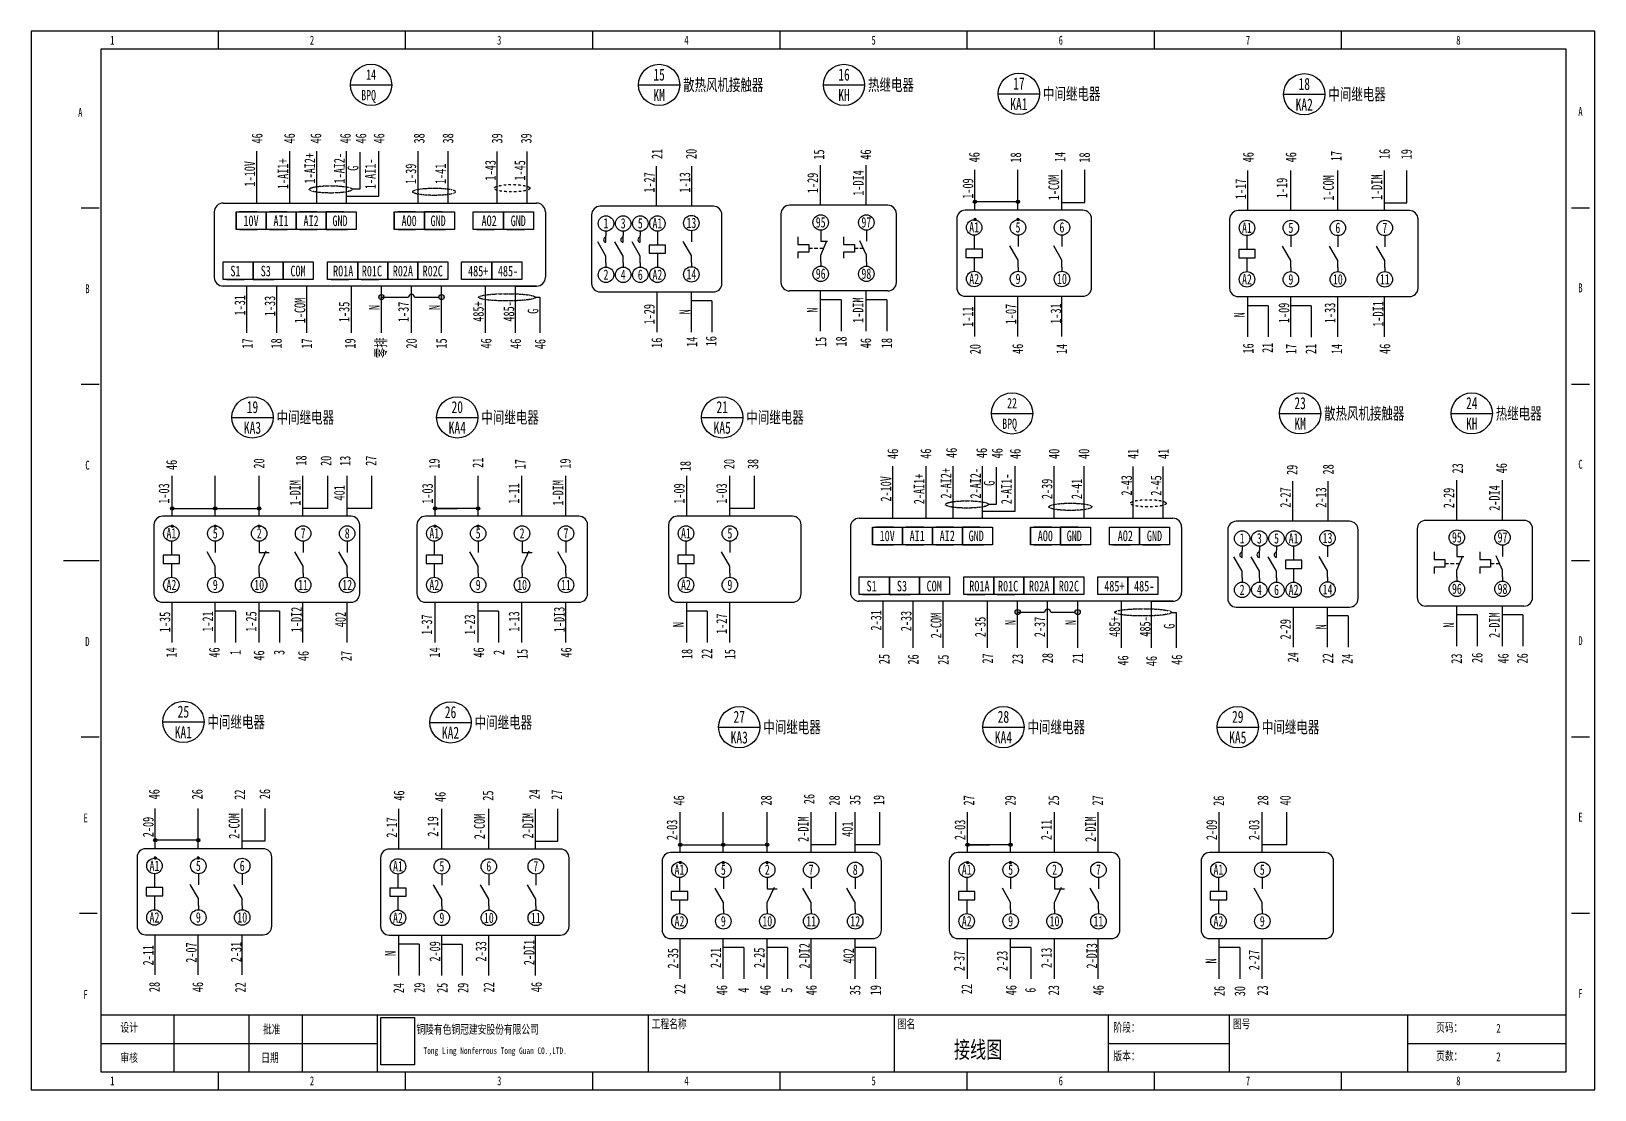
# Model space of a CAD drawing. Header units: millimetres. Extents: x 401220 to 2750366, y -101310 to 943175.
# Drawn here: x 1178257 to 1242890, y 390497 to 434274 of the extents above; entities that cross this region are included whole.
import ezdxf
from ezdxf.enums import TextEntityAlignment as Align

# ---------------------------------------------------------------- set-up
doc = ezdxf.new("R2010")
doc.units = ezdxf.units.MM
doc.linetypes.add('DASHDOT', pattern=[1, 0.5, -0.25, 0, -0.25])
doc.styles.add('IDQSTYLE', font='NSimSun.ttf', dxfattribs={"width": 0.7})
picture_1 = doc.add_image_def('image1.png', size_in_pixel=(137, 191))

msp = doc.modelspace()

# ---------------------------------------------------------------- texts
at = {"style": 'IDQSTYLE', "width": 0.7}
for s, p in [('1', (1181610.24798, 433610.38812)), ('2', (1189864.4275, 433610.38812)), ('3', (1197602.7208, 433610.38812)), ('4', (1205341.0141, 433610.38812)), ('5', (1213079.3074, 433610.38812)), ('6', (1220817.6007, 433610.38812)), ('7', (1228555.894, 433610.38812)), ('8', (1237252.26171, 433610.38812)), ('A', (1180283.68341, 430625.61785)), ('A', (1242300.57687, 430662.46686)), ('B', (1180578.47554, 423329.51274)), ('B', (1242300.57687, 423366.36175)), ('C', (1180578.47554, 416033.40762)), ('C', (1242300.57687, 416070.25664)), ('D', (1180578.47554, 408737.30251)), ('D', (1242300.57687, 408774.15153)), ('E', (1180504.7775, 401441.1974)), ('E', (1242300.57687, 401478.04641)), ('F', (1180504.7775, 394145.09229)), ('F', (1242300.57687, 394181.9413)), ('1', (1181610.24798, 390570.73776)), ('2', (1189864.4275, 390570.73776)), ('3', (1197602.7208, 390570.73776)), ('4', (1205341.0141, 390570.73776)), ('5', (1213079.3074, 390570.73776)), ('6', (1220817.6007, 390570.73776)), ('7', (1228555.894, 390570.73776)), ('8', (1237252.26171, 390570.73776))]:
    msp.add_text(s, height=369.22714, dxfattribs=at).set_placement(p, align=Align.BOTTOM_CENTER)
for s, height, p in [('14', 426.233092, (1192305.41666, 432483.00047)), ('15', 496.075662, (1204212.34897, 432481.97508)), ('16', 496.075662, (1211856.87358, 432481.97508)), ('BPQ ', 426.233092, (1192305.41666, 431630.53428)), ('KM', 496.075662, (1204212.34897, 431631.55966)), ('KH', 496.075662, (1211856.87358, 431631.55966)), ('17', 497.818624, (1219084.40703, 432112.96766)), ('18', 497.818624, (1230881.62793, 432095.14415)), ('KA1', 497.818624, (1219084.40703, 431259.56431)), ('KA2', 497.818624, (1230881.62793, 431241.74079)), ('19', 497.818624, (1187401.42479, 418730.374)), ('20', 497.818624, (1195867.28331, 418730.374)), ('21', 497.818624, (1206820.56246, 418730.374)), ('22', 426.233092, (1218803.49087, 418895.18077)), ('23', 496.075662, (1230710.42318, 418894.15539)), ('24', 496.075662, (1237807.64319, 418894.15539)), ('BPQ ', 426.233092, (1218803.49087, 418042.71459)), ('KM', 496.075662, (1230710.42318, 418043.73997)), ('KH', 496.075662, (1237807.64319, 418043.73997)), ('KA3', 497.818624, (1187401.42479, 417876.97064)), ('KA4', 497.818624, (1195867.28331, 417876.97064)), ('KA5', 497.818624, (1206820.56246, 417876.97064)), ('25', 497.818624, (1184544.28278, 406134.15846)), ('26', 497.818624, (1195589.72256, 406116.33495)), ('27', 497.818624, (1207524.69733, 405920.79492)), ('28', 497.818624, (1218444.64604, 405920.79492)), ('29', 497.818624, (1228133.49192, 405920.79492)), ('KA1', 497.818624, (1184544.28278, 405280.75511)), ('KA2', 497.818624, (1195589.72256, 405262.93159)), ('KA3', 497.818624, (1207524.69733, 405067.39156)), ('KA4', 497.818624, (1218444.64604, 405067.39156)), ('KA5', 497.818624, (1228133.49192, 405067.39156))]:
    msp.add_text(s, height=height, dxfattribs=at).set_placement(p, align=Align.MIDDLE_CENTER)
for s, height, p in [('框架断路器配套', 0.142078, (1191452.95048, 432056.76737)), ('散热风机接触器', 496.075662, (1205204.50029, 432056.76737)), ('热继电器', 496.075662, (1212849.0249, 432056.76737)), ('中间继电器', 497.818624, (1220080.04428, 431686.26599)), ('中间继电器', 497.818624, (1231877.26518, 431668.44247)), ('中间继电器', 497.818624, (1188397.06204, 418303.67232)), ('中间继电器', 497.818624, (1196862.92056, 418303.67232)), ('中间继电器', 497.818624, (1207816.19971, 418303.67232)), ('框架断路器配套', 0.142078, (1217951.02469, 418468.94768)), ('散热风机接触器', 496.075662, (1231702.5745, 418468.94768)), ('热继电器', 496.075662, (1238799.79451, 418468.94768)), ('中间继电器', 497.818624, (1185539.92002, 405707.45679)), ('中间继电器', 497.818624, (1196585.35981, 405689.63327)), ('中间继电器', 497.818624, (1208520.33458, 405494.09324)), ('中间继电器', 497.818624, (1219440.28329, 405494.09324)), ('中间继电器', 497.818624, (1229129.12917, 405494.09324))]:
    msp.add_text(s, height=height, dxfattribs=at).set_placement(p, align=Align.MIDDLE_LEFT)
for s, height, p in [('46', 443.104155, (1187592.7639, 429842.88865)), ('46', 443.104155, (1188933.31182, 429842.88865)), ('46', 443.104155, (1190020.92866, 429842.88865)), ('46', 443.104155, (1191241.33284, 429842.88865)), ('46', 443.104155, (1191886.31397, 429842.88865)), ('46', 443.104155, (1192632.46922, 429842.88865)), ('38', 443.104155, (1194293.37794, 429842.88865)), ('38', 443.104155, (1195483.22324, 429842.88865)), ('39', 443.104155, (1197511.10006, 429842.88865)), ('39', 443.104155, (1198717.18776, 429842.88865)), ('1-AI2+', 443.104155, (1189769.7042, 428608.47287)), ('1-AI2-', 443.104155, (1190990.77247, 428608.47287)), ('21', 443.104155, (1204122.42166, 429200.86774)), ('20', 443.104155, (1205537.78809, 429200.86774)), ('15', 443.104155, (1210817.30086, 429174.39529)), ('46', 443.104155, (1212753.38219, 429173.33757)), ('46', 443.104155, (1217238.7034, 429064.69727)), ('18', 443.104155, (1218953.45677, 429049.55468)), ('14', 443.104155, (1220781.47601, 429076.23716)), ('18', 443.104155, (1221795.83795, 429049.55468)), ('46', 443.104155, (1228565.09593, 429064.69727)), ('46', 443.104155, (1230329.82446, 429064.69727)), ('17', 443.104155, (1232202.80138, 429113.42484)), ('16', 443.104155, (1234197.00934, 429198.89038)), ('19', 443.104155, (1235105.96256, 429187.09211)), ('1-10V', 443.104155, (1187285.89579, 428377.06466)), ('1-AI1+', 443.104155, (1188658.16658, 428377.06466)), ('G', 443.10416, (1191558.58743, 428608.47287)), ('1-AI1-', 443.104155, (1192271.28507, 428377.06466)), ('1-39', 443.104155, (1193946.71856, 428377.06466)), ('1-41', 443.104155, (1195174.66594, 428377.06466)), ('1-43', 443.104155, (1197235.28134, 428521.66428)), ('1-45', 443.104155, (1198455.95635, 428518.04918)), ('1-27', 443.104155, (1203803.49508, 428021.09459)), ('1-13', 443.104155, (1205274.73278, 428021.09459)), ('1-29', 443.104155, (1210558.10027, 427999.8154)), ('1-DI4', 443.104155, (1212445.14587, 427999.8154)), ('1-09', 443.104155, (1216975.88477, 427768.77402)), ('1-COM', 443.104155, (1220526.93459, 427810.84876)), ('1-17', 443.104155, (1228254.669, 427750.95051)), ('1-19', 443.104155, (1229956.08559, 427793.02524)), ('1-COM', 443.104155, (1231883.57017, 427793.02524)), ('1-DIM', 443.104155, (1233882.32668, 427821.53964)), ('1-31', 443.104155, (1186877.96039, 422940.90477)), ('1-33', 443.104155, (1188122.17248, 422911.05707)), ('1-COM', 443.104155, (1189362.06933, 422725.35716)), ('1-35', 443.104155, (1191188.56556, 422667.82798)), ('N', 443.10416, (1192436.82035, 422851.94688)), ('1-37', 443.104155, (1193643.06647, 422667.82798)), ('N', 443.10416, (1194927.3289, 422851.94688)), ('485+', 443.104155, (1196739.81828, 422679.29247)), ('485-', 443.104155, (1198000.31601, 422686.8351)), ('G', 443.10416, (1199000.41095, 422694.37799)), ('1-29', 443.104155, (1203803.49508, 422571.47491)), ('N', 443.10416, (1205274.73278, 422669.66567)), ('N', 443.10416, (1210551.07952, 422740.58209)), ('1-DIM', 443.104155, (1212438.12512, 422740.58209)), ('1-11', 443.104155, (1216975.88477, 422467.41276)), ('1-07', 443.104155, (1218753.97293, 422576.69599)), ('1-31', 443.104155, (1220611.78847, 422598.57764)), ('1-09', 443.104155, (1230040.88972, 422624.77821)), ('1-33', 443.104155, (1231943.03017, 422625.06968)), ('1-DI1', 443.104155, (1233934.89388, 422582.12204)), ('N', 443.10416, (1228203.29685, 422543.32761)), ('17', 443.104155, (1187191.23887, 421362.71905)), ('18', 443.104155, (1188387.12341, 421362.71905)), ('17', 443.104155, (1189647.07223, 421362.71905)), ('19', 443.104155, (1191439.73083, 421362.71905)), ('零排', 443.104155, (1192707.86082, 421183.09391)), ('20', 443.104155, (1193971.184, 421362.71905)), ('15', 443.104155, (1195214.28874, 421362.71905)), ('46', 443.104155, (1197060.64539, 421362.71905)), ('46', 443.104155, (1198281.19859, 421349.53135)), ('46', 443.104155, (1199290.62866, 421336.34498)), ('16', 443.104155, (1204115.98443, 421390.43652)), ('14', 443.104155, (1205564.01998, 421431.42667)), ('16', 443.104155, (1206361.93893, 421455.2302)), ('15', 443.104155, (1210898.76236, 421425.0118)), ('18', 443.104155, (1211738.99253, 421443.75511)), ('46', 443.104155, (1212753.38219, 421375.73142)), ('18', 443.104155, (1213620.40094, 421375.73142)), ('20', 443.104155, (1217277.66644, 421126.06825)), ('46', 443.104155, (1219034.33382, 421139.21107)), ('14', 443.104155, (1220849.74359, 421134.49176)), ('16', 443.104155, (1228565.18028, 421155.89334)), ('21', 443.104155, (1229363.41975, 421180.06805)), ('17', 443.104155, (1230338.39168, 421133.20258)), ('21', 443.104155, (1231153.10972, 421133.20258)), ('14', 443.104155, (1232222.57191, 421134.49176)), ('46', 443.104155, (1234214.46915, 421139.04365)), ('46', 443.104155, (1213870.88159, 416796.17495)), ('46', 443.104155, (1215237.40554, 416802.19141)), ('46', 443.104155, (1216296.91518, 416838.28884)), ('46', 443.104155, (1217543.03954, 416832.27238)), ('46', 443.104155, (1218187.17158, 416820.23946)), ('46', 443.104155, (1218933.64454, 416796.17495)), ('40', 443.104155, (1220538.49912, 416796.17495)), ('40', 443.104155, (1221771.65655, 416796.17495)), ('41', 443.104155, (1223799.16225, 416796.17495)), ('41', 443.104155, (1225060.99201, 416796.17495)), ('46', 443.104155, (1184055.16175, 416339.24438)), ('20', 443.104155, (1187670.39398, 416399.13081)), ('18', 443.104155, (1189412.78182, 416521.12359)), ('20', 443.104155, (1190438.96881, 416506.2604)), ('13', 443.104155, (1191230.93849, 416506.2604)), ('27', 443.104155, (1192298.78567, 416510.68862)), ('19', 443.104155, (1194915.61634, 416393.90793)), ('21', 443.104155, (1196718.42593, 416428.93506)), ('17', 443.104155, (1198468.70302, 416363.88903)), ('19', 443.104155, (1200332.21458, 416393.90793)), ('18', 443.104155, (1205298.083, 416288.81771)), ('20', 443.104155, (1207106.56469, 416374.32808)), ('38', 443.104155, (1208091.03651, 416374.32808)), ('29', 443.104155, (1230377.55957, 416133.53425)), ('28', 443.104155, (1231873.31791, 416154.39729)), ('23', 443.104155, (1237218.35342, 416197.4365)), ('46', 443.104155, (1239036.43612, 416202.57698)), ('1-DIM', 443.104155, (1189167.49699, 415183.72705)), ('1-DIM', 443.104155, (1200034.75886, 415183.72705)), ('2-10V', 443.104155, (1213585.55884, 415346.93729)), ('2-AI1+', 443.104155, (1214957.82963, 415346.93729)), ('2-AI2+', 443.104155, (1216069.36726, 415578.3455)), ('2-AI2-', 443.104155, (1217290.43553, 415578.3455)), ('G', 443.10416, (1217858.25049, 415578.3455)), ('2-AI1-', 443.104155, (1218570.94813, 415346.93729)), ('2-39', 443.104155, (1220246.38162, 415346.93729)), ('2-41', 443.104155, (1221474.32899, 415346.93729)), ('2-43', 443.104155, (1223534.9444, 415491.53691)), ('2-45', 443.104155, (1224755.61941, 415487.92181)), ('1-03', 443.104155, (1183739.54202, 415155.21266)), ('401', 443.104155, (1190990.01492, 415183.8222)), ('1-03', 443.104155, (1194636.09702, 415155.21266)), ('1-11', 443.104155, (1198206.73223, 415155.21266)), ('1-09', 443.104155, (1205040.87384, 415155.21266)), ('1-03', 443.104155, (1206793.62994, 415155.21266)), ('2-27', 443.104155, (1230103.15814, 414990.96723)), ('2-13', 443.104155, (1231574.39584, 414990.96723)), ('2-29', 443.104155, (1236857.76333, 414969.68803)), ('2-DI4', 443.104155, (1238744.80893, 414969.68803)), ('1-DI2', 443.104155, (1189217.00403, 409944.30945)), ('1-DI3', 443.104155, (1200084.26591, 409944.30945)), ('1-35', 443.104155, (1183779.81459, 409842.07672)), ('1-21', 443.104155, (1185550.83558, 409860.97061)), ('1-25', 443.104155, (1187345.92211, 409860.97061)), ('402', 443.104155, (1191039.52197, 409944.4046)), ('1-37', 443.104155, (1194606.88683, 409734.18455)), ('1-23', 443.104155, (1196384.63482, 409734.18455)), ('1-13', 443.104155, (1198213.18398, 409860.97061)), ('N', 443.10416, (1205011.66366, 409734.18455)), ('1-27', 443.104155, (1206793.98701, 409769.70383)), ('2-31', 443.104155, (1213177.62345, 409910.7774)), ('2-33', 443.104155, (1214421.83554, 409880.9297)), ('2-COM', 443.104155, (1215661.73238, 409695.22979)), ('2-35', 443.104155, (1217488.22862, 409637.70061)), ('N', 443.10416, (1218736.4834, 409821.81952)), ('2-37', 443.104155, (1219942.72953, 409637.70061)), ('N', 443.10416, (1221226.99196, 409821.81952)), ('485+', 443.104155, (1223039.48134, 409649.1651)), ('485-', 443.104155, (1224299.97906, 409656.70773)), ('2-29', 443.104155, (1230103.15814, 409541.34754)), ('N', 443.10416, (1236850.74258, 409710.45472)), ('2-DIM', 443.104155, (1238737.78818, 409710.45472)), ('G', 443.10416, (1225300.07401, 409664.25062)), ('N', 443.10416, (1231574.39584, 409639.5383)), ('14', 443.104155, (1184051.19589, 408581.72729)), ('46', 443.104155, (1185821.39446, 408581.72729)), ('1', 443.10416, (1186690.55562, 408581.72729)), ('46', 443.104155, (1187668.56365, 408456.37563)), ('3', 443.10416, (1188501.31225, 408581.72729)), ('46', 443.104155, (1189505.13044, 408435.50654)), ('27', 443.104155, (1191278.4511, 408435.50654)), ('14', 443.104155, (1194929.70071, 408581.72729)), ('46', 443.104155, (1196754.74727, 408581.72729)), ('2', 443.10416, (1197585.92702, 408581.72729)), ('15', 443.104155, (1198555.69645, 408518.7367)), ('46', 443.104155, (1200369.35252, 408581.72729)), ('18', 443.104155, (1205362.75139, 408517.46371)), ('22', 443.104155, (1206185.57798, 408528.88394)), ('15', 443.104155, (1207138.88814, 408509.70036)), ('25', 443.104155, (1213515.01073, 408307.6624)), ('26', 443.104155, (1214714.41253, 408292.58126)), ('27', 443.104155, (1217790.6174, 408334.84109)), ('23', 443.104155, (1219028.91312, 408314.68794)), ('28', 443.104155, (1220267.29569, 408348.23464)), ('21', 443.104155, (1221516.15727, 408339.23768)), ('24', 443.104155, (1230412.34791, 408384.94827)), ('22', 443.104155, (1231857.29637, 408340.35764)), ('24', 443.104155, (1232658.10561, 408321.02628)), ('23', 443.104155, (1237177.14308, 408326.82888)), ('26', 443.104155, (1238027.65233, 408357.87895)), ('46', 443.104155, (1239106.70834, 408334.54637)), ('26', 443.104155, (1239897.56464, 408339.24047)), ('25', 443.104155, (1215958.36918, 408282.9277)), ('46', 443.104155, (1223389.74516, 408250.91977)), ('46', 443.104155, (1224565.89814, 408226.80912)), ('46', 443.104155, (1225615.39018, 408281.05875)), ('46', 443.104155, (1183338.47208, 402718.05909)), ('26', 443.104155, (1185116.03539, 402718.05909)), ('22', 443.104155, (1186875.71434, 402701.37747)), ('26', 443.104155, (1187910.10071, 402726.79432)), ('46', 443.104155, (1193458.75442, 402663.3929)), ('46', 443.104155, (1195163.14117, 402607.75648)), ('25', 443.104155, (1197136.78293, 402662.31296)), ('24', 443.104155, (1199058.72284, 402718.05909)), ('27', 443.104155, (1199974.01051, 402698.88684)), ('26', 443.104155, (1210412.4016, 402520.25297)), ('19', 443.104155, (1213294.7829, 402478.19411)), ('46', 443.104155, (1205028.13916, 402463.57242)), ('28', 443.104155, (1208637.4193, 402463.57242)), ('28', 443.104155, (1211456.86937, 402463.57242)), ('35', 443.104155, (1212311.02803, 402478.19411)), ('27', 443.104155, (1217017.31283, 402463.57242)), ('29', 443.104155, (1218729.40888, 402463.57242)), ('25', 443.104155, (1220523.119, 402459.11881)), ('27', 443.104155, (1222338.29823, 402463.57242)), ('26', 443.104155, (1227343.57033, 402448.49832)), ('28', 443.104155, (1229171.73054, 402463.57242)), ('40', 443.104155, (1230097.05268, 402463.57242)), ('2-09', 443.104155, (1183090.26371, 401362.21247)), ('2-COM', 443.104155, (1186641.31353, 401404.28721)), ('2-17', 443.104155, (1193156.78605, 401344.38895)), ('2-19', 443.104155, (1194858.20264, 401386.46369)), ('2-COM', 443.104155, (1196785.68722, 401386.46369)), ('2-DIM', 443.104155, (1198784.44373, 401414.97808)), ('2-03', 443.104155, (1204742.79395, 401245.23602)), ('2-DIM', 443.104155, (1210170.74892, 401273.75041)), ('401', 443.104155, (1211993.26686, 401273.84556)), ('2-03', 443.104155, (1216647.69938, 401245.23602)), ('2-11', 443.104155, (1220218.33459, 401245.23602)), ('2-DIM', 443.104155, (1222046.36122, 401273.75041)), ('2-09', 443.104155, (1227052.4762, 401245.23602)), ('2-03', 443.104155, (1228805.2323, 401245.23602)), ('2-11', 443.104155, (1183090.26371, 396060.8512)), ('2-07', 443.104155, (1184868.35187, 396170.13444)), ('2-31', 443.104155, (1186726.16741, 396192.01608)), ('N', 443.10416, (1193105.4139, 396136.76605)), ('2-09', 443.104155, (1194943.00677, 396218.21666)), ('2-33', 443.104155, (1196845.14722, 396218.50812)), ('2-DI1', 443.104155, (1198837.01093, 396175.56048)), ('2-35', 443.104155, (1204783.06652, 395932.10008)), ('2-21', 443.104155, (1206554.08751, 395950.99397)), ('2-25', 443.104155, (1208349.17404, 395950.99397)), ('2-DI2', 443.104155, (1210220.25597, 396034.33281)), ('402', 443.104155, (1212042.7739, 396034.42796)), ('2-37', 443.104155, (1216618.48919, 395824.20791)), ('2-23', 443.104155, (1218396.23717, 395824.20791)), ('2-13', 443.104155, (1220224.78634, 395950.99397)), ('2-DI3', 443.104155, (1222095.86827, 396034.33281)), ('2-27', 443.104155, (1228805.58937, 395859.7272)), ('N', 443.10416, (1227023.26601, 395824.20791)), ('28', 443.104155, (1183347.62934, 394745.9482)), ('46', 443.104155, (1185138.38451, 394744.30676)), ('22', 443.104155, (1186900.83848, 394731.45865)), ('22', 443.104155, (1197175.09978, 394731.45865)), ('46', 443.104155, (1199140.74177, 394744.30676)), ('24', 443.104155, (1193445.87145, 394700.00645)), ('29', 443.104155, (1194301.97571, 394718.74084)), ('25', 443.104155, (1195246.22568, 394711.01456)), ('29', 443.104155, (1196103.62607, 394711.01456)), ('22', 443.104155, (1205070.98176, 394660.04894)), ('46', 443.104155, (1206803.82153, 394614.17516)), ('4', 443.10416, (1207702.39164, 394614.17516)), ('46', 443.104155, (1208602.12012, 394614.17516)), ('5', 443.10416, (1209491.01002, 394614.17516)), ('46', 443.104155, (1210500.69876, 394614.17516)), ('35', 443.104155, (1212311.02803, 394614.17516)), ('19', 443.104155, (1213162.76031, 394614.17516)), ('22', 443.104155, (1216927.79546, 394660.04894)), ('46', 443.104155, (1218764.56186, 394613.6215)), ('6', 443.10416, (1219559.0254, 394614.17516)), ('23', 443.104155, (1220523.75809, 394612.8977)), ('46', 443.104155, (1222369.94519, 394613.6215)), ('26', 443.104155, (1227372.07076, 394580.74265)), ('30', 443.104155, (1228218.94184, 394574.4732)), ('23', 443.104155, (1229156.43649, 394603.95336))]:
    msp.add_text(s, height=height, rotation=90, dxfattribs=at).set_placement(p, align=Align.MIDDLE_CENTER)
for s, p in [('10V', (1187027.84287, 426215.14766)), ('AI1', (1188269.09027, 426215.14766)), ('AI2', (1189510.33767, 426215.14766)), ('GND', (1190707.05714, 426215.14766)), ('AO0', (1193565.28822, 426215.14766)), ('GND', (1194762.0077, 426215.14766)), ('AO2', (1196872.44641, 426215.14766)), ('GND', (1198076.27471, 426215.14766)), ('S1', (1186488.88409, 424137.81001)), ('S3', (1187742.79998, 424137.81001)), ('COM', (1188970.93328, 424137.81001)), ('RO1A', (1190734.63, 424137.81001)), ('R01C', (1191921.74836, 424137.81001)), ('R02A', (1193202.73313, 424137.81001)), ('R02C', (1194435.46986, 424137.81001)), ('485+', (1196314.03644, 424137.81001)), ('485-', (1197546.77316, 424137.81001)), ('10V', (1213327.50593, 413185.02029)), ('AI1', (1214568.75333, 413185.02029)), ('AI2', (1215810.00072, 413185.02029)), ('GND', (1217006.7202, 413185.02029)), ('AO0', (1219864.95128, 413185.02029)), ('GND', (1221061.67075, 413185.02029)), ('AO2', (1223172.10947, 413185.02029)), ('GND', (1224375.93776, 413185.02029)), ('S1', (1212788.54715, 411107.68264)), ('S3', (1214042.46303, 411107.68264)), ('COM', (1215270.59634, 411107.68264)), ('RO1A', (1217034.29306, 411107.68264)), ('R01C', (1218221.41141, 411107.68264)), ('R02A', (1219502.39619, 411107.68264)), ('R02C', (1220735.13292, 411107.68264)), ('485+', (1222613.69949, 411107.68264)), ('485-', (1223846.43622, 411107.68264))]:
    msp.add_text(s, height=438.725725, dxfattribs=at).set_placement(p)
for s, height, p in [('95', 425.20771, (1210891.46601, 426159.58502)), ('97', 425.20771, (1212778.51161, 426159.58502)), ('1', 425.20771, (1202014.533, 426118.82234)), ('3', 425.20771, (1202725.72822, 426118.82234)), ('5', 425.20771, (1203434.40774, 426118.82234)), ('A1', 425.20771, (1204140.57155, 426118.82234)), ('13', 425.20771, (1205545.17038, 426134.77692)), ('A1', 426.701678, (1217235.02676, 425952.33715)), ('A1', 426.701678, (1217235.02676, 425952.33715)), ('5', 426.70168, (1219049.75829, 425952.33715)), ('5', 426.70168, (1219049.75829, 425952.33715)), ('6', 426.70168, (1220864.48981, 425952.33715)), ('6', 426.70168, (1220864.48981, 425952.33715)), ('A1', 426.701678, (1228513.81099, 425934.51364)), ('A1', 426.701678, (1228513.81099, 425934.51364)), ('5', 426.70168, (1230328.54252, 425934.51364)), ('6', 426.70168, (1232270.25826, 425934.51364)), ('6', 426.70168, (1232270.25826, 425934.51364)), ('7', 426.70168, (1234211.974, 425934.51364)), ('7', 426.70168, (1234211.974, 425934.51364)), ('2', 425.20771, (1202014.533, 423993.50654)), ('4', 425.20771, (1202725.72822, 423993.50654)), ('6', 425.20771, (1203434.40774, 423993.50654)), ('A2', 425.20771, (1204140.57155, 423993.50654)), ('14', 425.20771, (1205545.17038, 424009.46112)), ('96', 425.20771, (1210891.46601, 424034.26922)), ('98', 425.20771, (1212778.51161, 424034.26922)), ('A2', 426.701678, (1217235.02676, 423819.55406)), ('A2', 426.701678, (1217235.02676, 423819.55406)), ('9', 426.70168, (1219049.75829, 423819.55406)), ('9', 426.70168, (1219049.75829, 423819.55406)), ('10', 426.701678, (1220864.48981, 423819.55406)), ('10', 426.701678, (1220864.48981, 423819.55406)), ('A2', 426.701678, (1228513.81099, 423801.73055)), ('A2', 426.701678, (1228513.81099, 423801.73055)), ('9', 426.70168, (1230328.54252, 423801.73055)), ('9', 426.70168, (1230328.54252, 423801.73055)), ('10', 426.701678, (1232270.25826, 423801.73055)), ('10', 426.701678, (1232270.25826, 423801.73055)), ('11', 426.701678, (1234211.974, 423801.73055)), ('A1', 426.701678, (1184049.88958, 413296.70105)), ('A1', 426.701678, (1184049.88958, 413296.70105)), ('5', 426.70168, (1185864.62111, 413296.70105)), ('5', 426.70168, (1185864.62111, 413296.70105)), ('2', 426.70168, (1187679.35263, 413296.70105)), ('7', 426.70168, (1189494.08416, 413296.70105)), ('7', 426.70168, (1189494.08416, 413296.70105)), ('8', 426.70168, (1191316.60209, 413296.79619)), ('A1', 426.701678, (1194917.15146, 413296.70105)), ('A1', 426.701678, (1194917.15146, 413296.70105)), ('5', 426.70168, (1196731.88298, 413296.70105)), ('5', 426.70168, (1196731.88298, 413296.70105)), ('2', 426.70168, (1198546.6145, 413296.70105)), ('7', 426.70168, (1200361.34603, 413296.70105)), ('7', 426.70168, (1200361.34603, 413296.70105)), ('A1', 426.701678, (1205321.92828, 413296.70105)), ('A1', 426.701678, (1205321.92828, 413296.70105)), ('5', 426.70168, (1207136.6598, 413296.70105)), ('5', 426.70168, (1207136.6598, 413296.70105)), ('1', 425.20771, (1228314.19606, 413088.69497)), ('3', 425.20771, (1229025.39128, 413088.69497)), ('5', 425.20771, (1229734.07079, 413088.69497)), ('A1', 425.20771, (1230440.23461, 413088.69497)), ('13', 425.20771, (1231844.83343, 413104.64955)), ('95', 425.20771, (1237191.12907, 413129.45765)), ('97', 425.20771, (1239078.17467, 413129.45765)), ('A2', 426.701678, (1184049.88958, 411163.91796)), ('A2', 426.701678, (1184049.88958, 411163.91796)), ('9', 426.70168, (1185864.62111, 411163.91796)), ('9', 426.70168, (1185864.62111, 411163.91796)), ('10', 426.701678, (1187679.35263, 411163.91796)), ('10', 426.701678, (1187679.35263, 411163.91796)), ('11', 426.701678, (1189494.08416, 411163.91796)), ('11', 426.701678, (1189494.08416, 411163.91796)), ('12', 426.701678, (1191316.60209, 411164.0131)), ('A2', 426.701678, (1194917.15146, 411163.91796)), ('A2', 426.701678, (1194917.15146, 411163.91796)), ('9', 426.70168, (1196731.88298, 411163.91796)), ('9', 426.70168, (1196731.88298, 411163.91796)), ('10', 426.701678, (1198546.6145, 411163.91796)), ('10', 426.701678, (1198546.6145, 411163.91796)), ('11', 426.701678, (1200361.34603, 411163.91796)), ('11', 426.701678, (1200361.34603, 411163.91796)), ('A2', 426.701678, (1205321.92828, 411163.91796)), ('A2', 426.701678, (1205321.92828, 411163.91796)), ('9', 426.70168, (1207136.6598, 411163.91796)), ('9', 426.70168, (1207136.6598, 411163.91796)), ('2', 425.20771, (1228314.19606, 410963.37917)), ('4', 425.20771, (1229025.39128, 410963.37917)), ('6', 425.20771, (1229734.07079, 410963.37917)), ('A2', 425.20771, (1230440.23461, 410963.37917)), ('14', 425.20771, (1231844.83343, 410979.33375)), ('96', 425.20771, (1237191.12907, 411004.14185)), ('98', 425.20771, (1239078.17467, 411004.14185)), ('A1', 426.701678, (1183349.4057, 399545.7756)), ('A1', 426.701678, (1183349.4057, 399545.7756)), ('5', 426.70168, (1185164.13723, 399545.7756)), ('5', 426.70168, (1185164.13723, 399545.7756)), ('6', 426.70168, (1186978.86875, 399545.7756)), ('6', 426.70168, (1186978.86875, 399545.7756)), ('A1', 426.701678, (1193415.92804, 399527.95208)), ('A1', 426.701678, (1193415.92804, 399527.95208)), ('5', 426.70168, (1195230.65956, 399527.95208)), ('6', 426.70168, (1197172.37531, 399527.95208)), ('6', 426.70168, (1197172.37531, 399527.95208)), ('7', 426.70168, (1199114.09105, 399527.95208)), ('7', 426.70168, (1199114.09105, 399527.95208)), ('A1', 426.701678, (1205053.14152, 399386.72441)), ('A1', 426.701678, (1205053.14152, 399386.72441)), ('5', 426.70168, (1206867.87304, 399386.72441)), ('5', 426.70168, (1206867.87304, 399386.72441)), ('2', 426.70168, (1208682.60456, 399386.72441)), ('7', 426.70168, (1210497.33609, 399386.72441)), ('7', 426.70168, (1210497.33609, 399386.72441)), ('8', 426.70168, (1212319.85402, 399386.81956)), ('A1', 426.701678, (1216928.75381, 399386.72441)), ('A1', 426.701678, (1216928.75381, 399386.72441)), ('5', 426.70168, (1218743.48534, 399386.72441)), ('5', 426.70168, (1218743.48534, 399386.72441)), ('2', 426.70168, (1220558.21686, 399386.72441)), ('7', 426.70168, (1222372.94839, 399386.72441)), ('7', 426.70168, (1222372.94839, 399386.72441)), ('A1', 426.701678, (1227333.53064, 399386.72441)), ('A1', 426.701678, (1227333.53064, 399386.72441)), ('5', 426.70168, (1229148.26216, 399386.72441)), ('5', 426.70168, (1229148.26216, 399386.72441)), ('A2', 426.701678, (1183349.4057, 397412.99251)), ('A2', 426.701678, (1183349.4057, 397412.99251)), ('9', 426.70168, (1185164.13723, 397412.99251)), ('9', 426.70168, (1185164.13723, 397412.99251)), ('10', 426.701678, (1186978.86875, 397412.99251)), ('10', 426.701678, (1186978.86875, 397412.99251)), ('A2', 426.701678, (1193415.92804, 397395.16899)), ('A2', 426.701678, (1193415.92804, 397395.16899)), ('9', 426.70168, (1195230.65956, 397395.16899)), ('9', 426.70168, (1195230.65956, 397395.16899)), ('10', 426.701678, (1197172.37531, 397395.16899)), ('10', 426.701678, (1197172.37531, 397395.16899)), ('11', 426.701678, (1199114.09105, 397395.16899)), ('A2', 426.701678, (1205053.14152, 397253.94132)), ('A2', 426.701678, (1205053.14152, 397253.94132)), ('9', 426.70168, (1206867.87304, 397253.94132)), ('9', 426.70168, (1206867.87304, 397253.94132)), ('10', 426.701678, (1208682.60456, 397253.94132)), ('10', 426.701678, (1208682.60456, 397253.94132)), ('11', 426.701678, (1210497.33609, 397253.94132)), ('11', 426.701678, (1210497.33609, 397253.94132)), ('12', 426.701678, (1212319.85402, 397254.03646)), ('A2', 426.701678, (1216928.75381, 397253.94132)), ('A2', 426.701678, (1216928.75381, 397253.94132)), ('9', 426.70168, (1218743.48534, 397253.94132)), ('9', 426.70168, (1218743.48534, 397253.94132)), ('10', 426.701678, (1220558.21686, 397253.94132)), ('10', 426.701678, (1220558.21686, 397253.94132)), ('11', 426.701678, (1222372.94839, 397253.94132)), ('11', 426.701678, (1222372.94839, 397253.94132)), ('A2', 426.701678, (1227333.53064, 397253.94132)), ('A2', 426.701678, (1227333.53064, 397253.94132)), ('9', 426.70168, (1229148.26216, 397253.94132)), ('9', 426.70168, (1229148.26216, 397253.94132)), ('2', 369.22714, (1238910.46742, 392855.37673)), ('接线图', 697.83929, (1217400.09801, 391807.56455)), ('2', 369.22714, (1238910.46742, 391676.20823))]:
    msp.add_text(s, height=height, dxfattribs=at).set_placement(p, align=Align.CENTER)
for s, p in [('设计', (1181941.88912, 392781.6787)), ('批准', (1187837.73163, 392707.98067)), ('工程名称', (1203903.90249, 392929.07477)), ('图名', (1214074.23082, 392929.07477)), ('阶段：', (1222991.69263, 392781.6787)), ('图号', (1227929.46074, 392929.07477)), ('页码：', (1236331.03632, 392781.6787)), ('审核', (1181941.88912, 391528.81217)), ('日期', (1187764.0336, 391528.81217)), ('版本：', (1222991.69263, 391602.5102)), ('页数：', (1236331.03632, 391602.5102))]:
    msp.add_text(s, height=369.227138, dxfattribs=at).set_placement(p, align=Align.BOTTOM_LEFT)
for s, height, p in [('铜陵有色铜冠建安股份有限公司', 369.2271375, (1194177.37076, 393181.7886)), ('Tong Ling Nonferrous Tong Guan CO.,LTD.', 265.843539, (1194472.16288, 392244.39092))]:
    msp.add_text(s, height=height, dxfattribs=at).set_placement(p, align=Align.TOP_LEFT)

# ---------------------------------------------------------------- hatches: boundary and pattern name
h = msp.add_hatch(color=256)
h.dxf.hatch_style = 1
h.paths.add_polyline_path([(1217268.52935, 427294.17515, 0.4142135624), (1217199.15059, 427224.79639), (1217268.52935, 427224.79639)])
h.paths.add_polyline_path([(1217268.52935, 427224.79639), (1217199.15059, 427224.79639, 0.4142135624), (1217268.52935, 427155.41764)])
h.paths.add_polyline_path([(1217337.90811, 427224.79639, 0.4142135624), (1217268.52935, 427294.17515), (1217268.52935, 427155.41764, 0.4142135624)])
h = msp.add_hatch(color=256)
h.dxf.hatch_style = 1
h.paths.add_polyline_path([(1219043.86453, 427294.17515, 0.4142135624), (1218974.48578, 427224.79639), (1219043.86453, 427224.79639)])
h.paths.add_polyline_path([(1219043.86453, 427224.79639), (1218974.48578, 427224.79639, 0.4142135624), (1219043.86453, 427155.41764)])
h.paths.add_polyline_path([(1219113.24329, 427224.79639, 0.4142135624), (1219043.86453, 427294.17515), (1219043.86453, 427155.41764, 0.4142135624)])
h = msp.add_hatch(color=256)
h.dxf.hatch_style = 1
h.paths.add_polyline_path([(1217268.52935, 426559.15093, 0.4142135624), (1217199.15059, 426489.77217), (1217268.52935, 426489.77217)])
h.paths.add_polyline_path([(1217268.52935, 426489.77217), (1217199.15059, 426489.77217, 0.4142135624), (1217268.52935, 426420.39342)])
h.paths.add_polyline_path([(1217337.90811, 426489.77217, 0.4142135624), (1217268.52935, 426559.15093), (1217268.52935, 426420.39342, 0.4142135624)])
h = msp.add_hatch(color=256)
h.dxf.hatch_style = 1
h.paths.add_polyline_path([(1219043.86453, 426559.15093, 0.4142135624), (1218974.48578, 426489.77217), (1219043.86453, 426489.77217)])
h.paths.add_polyline_path([(1219043.86453, 426489.77217), (1218974.48578, 426489.77217, 0.4142135624), (1219043.86453, 426420.39342)])
h.paths.add_polyline_path([(1219113.24329, 426489.77217, 0.4142135624), (1219043.86453, 426559.15093), (1219043.86453, 426420.39342, 0.4142135624)])
h = msp.add_hatch(color=256)
h.dxf.hatch_style = 1
h.paths.add_polyline_path([(1192733.39054, 423387.59762, 0.4142135624), (1192625.41097, 423279.61805, 0.4142135624), (1192733.39054, 423171.63848)])
h.paths.add_polyline_path([(1192841.37011, 423279.61805), (1192733.39054, 423279.61805), (1192733.39054, 423171.63848, 0.4142135624)])
h.paths.add_polyline_path([(1192733.39054, 423387.59762), (1192733.39054, 423279.61805), (1192841.37011, 423279.61805, 0.4142135624)])
h.paths.add_polyline_path([(1195215.88533, 423387.59762, 0.4142135624), (1195107.90576, 423279.61805, 0.4142135624), (1195215.88533, 423171.63848)])
h.paths.add_polyline_path([(1195215.88533, 423387.59762), (1195215.88533, 423171.63848, 0.4142135624), (1195323.8649, 423279.61805, 0.4142135624)])
h = msp.add_hatch(color=256)
h.dxf.hatch_style = 1
h.paths.add_polyline_path([(1184083.39217, 414609.13061, 0.4142135624), (1184014.01341, 414539.75186), (1184083.39217, 414539.75186)])
h.paths.add_polyline_path([(1184083.39217, 414539.75186), (1184014.01341, 414539.75186, 0.4142135624), (1184083.39217, 414470.3731)])
h.paths.add_polyline_path([(1184152.77093, 414539.75186, 0.4142135624), (1184083.39217, 414609.13061), (1184083.39217, 414470.3731, 0.4142135624)])
h = msp.add_hatch(color=256)
h.dxf.hatch_style = 1
h.paths.add_polyline_path([(1185858.72736, 414609.13061, 0.4142135624), (1185789.3486, 414539.75186), (1185858.72736, 414539.75186)])
h.paths.add_polyline_path([(1185858.72736, 414539.75186), (1185789.3486, 414539.75186, 0.4142135624), (1185858.72736, 414470.3731)])
h.paths.add_polyline_path([(1185928.10611, 414539.75186, 0.4142135624), (1185858.72736, 414609.13061), (1185858.72736, 414470.3731, 0.4142135624)])
h = msp.add_hatch(color=256)
h.dxf.hatch_style = 1
h.paths.add_polyline_path([(1187673.45888, 414609.13061, 0.4142135624), (1187604.08012, 414539.75186), (1187673.45888, 414539.75186)])
h.paths.add_polyline_path([(1187673.45888, 414539.75186), (1187604.08012, 414539.75186, 0.4142135624), (1187673.45888, 414470.3731)])
h.paths.add_polyline_path([(1187742.83764, 414539.75186, 0.4142135624), (1187673.45888, 414609.13061), (1187673.45888, 414470.3731, 0.4142135624)])
h = msp.add_hatch(color=256)
h.dxf.hatch_style = 1
h.paths.add_polyline_path([(1194950.65404, 414609.13061, 0.4142135624), (1194881.27529, 414539.75186), (1194950.65404, 414539.75186)])
h.paths.add_polyline_path([(1194950.65404, 414539.75186), (1194881.27529, 414539.75186, 0.4142135624), (1194950.65404, 414470.3731)])
h.paths.add_polyline_path([(1195020.0328, 414539.75186, 0.4142135624), (1194950.65404, 414609.13061), (1194950.65404, 414470.3731, 0.4142135624)])
h = msp.add_hatch(color=256)
h.dxf.hatch_style = 1
h.paths.add_polyline_path([(1196725.98923, 414609.13061, 0.4142135624), (1196656.61047, 414539.75186), (1196725.98923, 414539.75186)])
h.paths.add_polyline_path([(1196725.98923, 414539.75186), (1196656.61047, 414539.75186, 0.4142135624), (1196725.98923, 414470.3731)])
h.paths.add_polyline_path([(1196795.36799, 414539.75186, 0.4142135624), (1196725.98923, 414609.13061), (1196725.98923, 414470.3731, 0.4142135624)])
h = msp.add_hatch(color=256)
h.dxf.hatch_style = 1
h.paths.add_polyline_path([(1184083.39217, 413874.1064, 0.4142135624), (1184014.01341, 413804.72764), (1184083.39217, 413804.72764)])
h.paths.add_polyline_path([(1184083.39217, 413804.72764), (1184014.01341, 413804.72764, 0.4142135624), (1184083.39217, 413735.34888)])
h.paths.add_polyline_path([(1184152.77093, 413804.72764, 0.4142135624), (1184083.39217, 413874.1064), (1184083.39217, 413735.34888, 0.4142135624)])
h = msp.add_hatch(color=256)
h.dxf.hatch_style = 1
h.paths.add_polyline_path([(1185858.72736, 413874.1064, 0.4142135624), (1185789.3486, 413804.72764), (1185858.72736, 413804.72764)])
h.paths.add_polyline_path([(1185858.72736, 413804.72764), (1185789.3486, 413804.72764, 0.4142135624), (1185858.72736, 413735.34888)])
h.paths.add_polyline_path([(1185928.10611, 413804.72764, 0.4142135624), (1185858.72736, 413874.1064), (1185858.72736, 413735.34888, 0.4142135624)])
h = msp.add_hatch(color=256)
h.dxf.hatch_style = 1
h.paths.add_polyline_path([(1187673.45888, 413874.1064, 0.4142135624), (1187604.08012, 413804.72764), (1187673.45888, 413804.72764)])
h.paths.add_polyline_path([(1187673.45888, 413804.72764), (1187604.08012, 413804.72764, 0.4142135624), (1187673.45888, 413735.34888)])
h.paths.add_polyline_path([(1187742.83764, 413804.72764, 0.4142135624), (1187673.45888, 413874.1064), (1187673.45888, 413735.34888, 0.4142135624)])
h = msp.add_hatch(color=256)
h.dxf.hatch_style = 1
h.paths.add_polyline_path([(1194950.65404, 413874.1064, 0.4142135624), (1194881.27529, 413804.72764), (1194950.65404, 413804.72764)])
h.paths.add_polyline_path([(1194950.65404, 413804.72764), (1194881.27529, 413804.72764, 0.4142135624), (1194950.65404, 413735.34888)])
h.paths.add_polyline_path([(1195020.0328, 413804.72764, 0.4142135624), (1194950.65404, 413874.1064), (1194950.65404, 413735.34888, 0.4142135624)])
h = msp.add_hatch(color=256)
h.dxf.hatch_style = 1
h.paths.add_polyline_path([(1196725.98923, 413874.1064, 0.4142135624), (1196656.61047, 413804.72764), (1196725.98923, 413804.72764)])
h.paths.add_polyline_path([(1196725.98923, 413804.72764), (1196656.61047, 413804.72764, 0.4142135624), (1196725.98923, 413735.34888)])
h.paths.add_polyline_path([(1196795.36799, 413804.72764, 0.4142135624), (1196725.98923, 413874.1064), (1196725.98923, 413735.34888, 0.4142135624)])
h = msp.add_hatch(color=256)
h.dxf.hatch_style = 1
h.paths.add_polyline_path([(1219033.05359, 410357.47025, 0.4142135624), (1218925.07402, 410249.49068, 0.4142135624), (1219033.05359, 410141.51111)])
h.paths.add_polyline_path([(1219141.03316, 410249.49068), (1219033.05359, 410249.49068), (1219033.05359, 410141.51111, 0.4142135624)])
h.paths.add_polyline_path([(1219033.05359, 410357.47025), (1219033.05359, 410249.49068), (1219141.03316, 410249.49068, 0.4142135624)])
h.paths.add_polyline_path([(1221515.54839, 410357.47025, 0.4142135624), (1221407.56882, 410249.49068, 0.4142135624), (1221515.54839, 410141.51111)])
h.paths.add_polyline_path([(1221515.54839, 410357.47025), (1221515.54839, 410141.51111, 0.4142135624), (1221623.52796, 410249.49068, 0.4142135624)])
h = msp.add_hatch(color=256)
h.dxf.hatch_style = 1
h.paths.add_polyline_path([(1183382.90829, 400887.61359, 0.4142135624), (1183313.52953, 400818.23484), (1183382.90829, 400818.23484)])
h.paths.add_polyline_path([(1183382.90829, 400818.23484), (1183313.52953, 400818.23484, 0.4142135624), (1183382.90829, 400748.85608)])
h.paths.add_polyline_path([(1183452.28705, 400818.23484, 0.4142135624), (1183382.90829, 400887.61359), (1183382.90829, 400748.85608, 0.4142135624)])
h = msp.add_hatch(color=256)
h.dxf.hatch_style = 1
h.paths.add_polyline_path([(1185158.24347, 400887.61359, 0.4142135624), (1185088.86472, 400818.23484), (1185158.24347, 400818.23484)])
h.paths.add_polyline_path([(1185158.24347, 400818.23484), (1185088.86472, 400818.23484, 0.4142135624), (1185158.24347, 400748.85608)])
h.paths.add_polyline_path([(1185227.62223, 400818.23484, 0.4142135624), (1185158.24347, 400887.61359), (1185158.24347, 400748.85608, 0.4142135624)])
h = msp.add_hatch(color=256)
h.dxf.hatch_style = 1
h.paths.add_polyline_path([(1183382.90829, 400152.58938, 0.4142135624), (1183313.52953, 400083.21062), (1183382.90829, 400083.21062)])
h.paths.add_polyline_path([(1183382.90829, 400083.21062), (1183313.52953, 400083.21062, 0.4142135624), (1183382.90829, 400013.83186)])
h.paths.add_polyline_path([(1183452.28705, 400083.21062, 0.4142135624), (1183382.90829, 400152.58938), (1183382.90829, 400013.83186, 0.4142135624)])
h = msp.add_hatch(color=256)
h.dxf.hatch_style = 1
h.paths.add_polyline_path([(1185158.24347, 400152.58938, 0.4142135624), (1185088.86472, 400083.21062), (1185158.24347, 400083.21062)])
h.paths.add_polyline_path([(1185158.24347, 400083.21062), (1185088.86472, 400083.21062, 0.4142135624), (1185158.24347, 400013.83186)])
h.paths.add_polyline_path([(1185227.62223, 400083.21062, 0.4142135624), (1185158.24347, 400152.58938), (1185158.24347, 400013.83186, 0.4142135624)])
h = msp.add_hatch(color=256)
h.dxf.hatch_style = 1
h.paths.add_polyline_path([(1205086.6441, 400699.15398, 0.4142135624), (1205017.26535, 400629.77522), (1205086.6441, 400629.77522)])
h.paths.add_polyline_path([(1205086.6441, 400629.77522), (1205017.26535, 400629.77522, 0.4142135624), (1205086.6441, 400560.39646)])
h.paths.add_polyline_path([(1205156.02286, 400629.77522, 0.4142135624), (1205086.6441, 400699.15398), (1205086.6441, 400560.39646, 0.4142135624)])
h = msp.add_hatch(color=256)
h.dxf.hatch_style = 1
h.paths.add_polyline_path([(1206861.97929, 400699.15398, 0.4142135624), (1206792.60053, 400629.77522), (1206861.97929, 400629.77522)])
h.paths.add_polyline_path([(1206861.97929, 400629.77522), (1206792.60053, 400629.77522, 0.4142135624), (1206861.97929, 400560.39646)])
h.paths.add_polyline_path([(1206931.35805, 400629.77522, 0.4142135624), (1206861.97929, 400699.15398), (1206861.97929, 400560.39646, 0.4142135624)])
h = msp.add_hatch(color=256)
h.dxf.hatch_style = 1
h.paths.add_polyline_path([(1208676.71081, 400699.15398, 0.4142135624), (1208607.33206, 400629.77522), (1208676.71081, 400629.77522)])
h.paths.add_polyline_path([(1208676.71081, 400629.77522), (1208607.33206, 400629.77522, 0.4142135624), (1208676.71081, 400560.39646)])
h.paths.add_polyline_path([(1208746.08957, 400629.77522, 0.4142135624), (1208676.71081, 400699.15398), (1208676.71081, 400560.39646, 0.4142135624)])
h = msp.add_hatch(color=256)
h.dxf.hatch_style = 1
h.paths.add_polyline_path([(1216962.2564, 400699.15398, 0.4142135624), (1216892.87764, 400629.77522), (1216962.2564, 400629.77522)])
h.paths.add_polyline_path([(1216962.2564, 400629.77522), (1216892.87764, 400629.77522, 0.4142135624), (1216962.2564, 400560.39646)])
h.paths.add_polyline_path([(1217031.63516, 400629.77522, 0.4142135624), (1216962.2564, 400699.15398), (1216962.2564, 400560.39646, 0.4142135624)])
h = msp.add_hatch(color=256)
h.dxf.hatch_style = 1
h.paths.add_polyline_path([(1218737.59159, 400699.15398, 0.4142135624), (1218668.21283, 400629.77522), (1218737.59159, 400629.77522)])
h.paths.add_polyline_path([(1218737.59159, 400629.77522), (1218668.21283, 400629.77522, 0.4142135624), (1218737.59159, 400560.39646)])
h.paths.add_polyline_path([(1218806.97035, 400629.77522, 0.4142135624), (1218737.59159, 400699.15398), (1218737.59159, 400560.39646, 0.4142135624)])
h = msp.add_hatch(color=256)
h.dxf.hatch_style = 1
h.paths.add_polyline_path([(1205086.6441, 399964.12976, 0.4142135624), (1205017.26535, 399894.751), (1205086.6441, 399894.751)])
h.paths.add_polyline_path([(1205086.6441, 399894.751), (1205017.26535, 399894.751, 0.4142135624), (1205086.6441, 399825.37224)])
h.paths.add_polyline_path([(1205156.02286, 399894.751, 0.4142135624), (1205086.6441, 399964.12976), (1205086.6441, 399825.37224, 0.4142135624)])
h = msp.add_hatch(color=256)
h.dxf.hatch_style = 1
h.paths.add_polyline_path([(1206861.97929, 399964.12976, 0.4142135624), (1206792.60053, 399894.751), (1206861.97929, 399894.751)])
h.paths.add_polyline_path([(1206861.97929, 399894.751), (1206792.60053, 399894.751, 0.4142135624), (1206861.97929, 399825.37224)])
h.paths.add_polyline_path([(1206931.35805, 399894.751, 0.4142135624), (1206861.97929, 399964.12976), (1206861.97929, 399825.37224, 0.4142135624)])
h = msp.add_hatch(color=256)
h.dxf.hatch_style = 1
h.paths.add_polyline_path([(1208676.71081, 399964.12976, 0.4142135624), (1208607.33206, 399894.751), (1208676.71081, 399894.751)])
h.paths.add_polyline_path([(1208676.71081, 399894.751), (1208607.33206, 399894.751, 0.4142135624), (1208676.71081, 399825.37224)])
h.paths.add_polyline_path([(1208746.08957, 399894.751, 0.4142135624), (1208676.71081, 399964.12976), (1208676.71081, 399825.37224, 0.4142135624)])
h = msp.add_hatch(color=256)
h.dxf.hatch_style = 1
h.paths.add_polyline_path([(1216962.2564, 399964.12976, 0.4142135624), (1216892.87764, 399894.751), (1216962.2564, 399894.751)])
h.paths.add_polyline_path([(1216962.2564, 399894.751), (1216892.87764, 399894.751, 0.4142135624), (1216962.2564, 399825.37224)])
h.paths.add_polyline_path([(1217031.63516, 399894.751, 0.4142135624), (1216962.2564, 399964.12976), (1216962.2564, 399825.37224, 0.4142135624)])
h = msp.add_hatch(color=256)
h.dxf.hatch_style = 1
h.paths.add_polyline_path([(1218737.59159, 399964.12976, 0.4142135624), (1218668.21283, 399894.751), (1218737.59159, 399894.751)])
h.paths.add_polyline_path([(1218737.59159, 399894.751), (1218668.21283, 399894.751, 0.4142135624), (1218737.59159, 399825.37224)])
h.paths.add_polyline_path([(1218806.97035, 399894.751, 0.4142135624), (1218737.59159, 399964.12976), (1218737.59159, 399825.37224, 0.4142135624)])

# ---------------------------------------------------------------- linework, layer by layer
at = {"ltscale": 4}
for p, q in [((1185995.28085, 433536.69009), (1185995.28085, 434273.6704)), ((1193733.57415, 433536.69009), (1193733.57415, 434273.6704)), ((1201471.86745, 433536.69009), (1201471.86745, 434273.6704)), ((1209210.16075, 433536.69009), (1209210.16075, 434273.6704)), ((1216948.45405, 433536.69009), (1216948.45405, 434273.6704)), ((1224686.74735, 433536.69009), (1224686.74735, 434273.6704)), ((1232425.04065, 433536.69009), (1232425.04065, 434273.6704)), ((1180320.53243, 426977.56529), (1181057.51274, 426977.56529)), ((1241932.08671, 426977.56529), (1242669.06702, 426977.56529)), ((1180320.53243, 419681.46018), (1181057.51274, 419681.46018)), ((1241932.08671, 419681.46018), (1242669.06702, 419681.46018)), ((1179583.55211, 412385.35507), (1181057.51274, 412385.35507)), ((1241932.08671, 412385.35507), (1242669.06702, 412385.35507)), ((1180320.53243, 405089.24995), (1181057.51274, 405089.24995)), ((1241932.08671, 405089.24995), (1242669.06702, 405089.24995)), ((1180246.83439, 397793.14484), (1180983.81471, 397793.14484)), ((1241932.08671, 397793.14484), (1242669.06702, 397793.14484)), ((1181131.21077, 393592.35705), (1241710.99261, 393592.35705)), ((1184152.83006, 393592.35705), (1184152.83006, 391234.02004)), ((1187248.14738, 393592.35705), (1187248.14738, 391234.02004)), ((1189459.08832, 393592.35705), (1189459.08832, 391234.02004)), ((1192554.40564, 393592.35705), (1192554.40564, 391234.02004)), ((1203756.50642, 393592.35705), (1203756.50642, 391234.02004)), ((1213926.83476, 393592.35705), (1213926.83476, 391234.02004)), ((1222770.59853, 393592.35705), (1222770.59853, 391234.02004)), ((1227782.06467, 393592.35705), (1227782.06467, 391234.02004)), ((1235151.86782, 393592.35705), (1235151.86782, 391234.02004)), ((1181131.21077, 392413.18855), (1192554.40564, 392413.18855)), ((1222770.59853, 392413.18855), (1227782.06467, 392413.18855)), ((1235151.86782, 392413.18855), (1241710.99261, 392413.18855)), ((1185995.28085, 390497.03973), (1185995.28085, 391234.02004)), ((1193733.57415, 390497.03973), (1193733.57415, 391234.02004)), ((1201471.86745, 390497.03973), (1201471.86745, 391234.02004)), ((1209210.16075, 390497.03973), (1209210.16075, 391234.02004)), ((1216948.45405, 390497.03973), (1216948.45405, 391234.02004)), ((1224686.74735, 390497.03973), (1224686.74735, 391234.02004)), ((1232425.04065, 390497.03973), (1232425.04065, 391234.02004))]:
    msp.add_line(p, q, dxfattribs=at)
for p, q in [((1191452.95048, 432056.76737), (1193157.88285, 432056.76737)), ((1203361.93355, 432056.76737), (1205062.76439, 432056.76737)), ((1211006.45816, 432056.76737), (1212707.289, 432056.76737)), ((1218231.00367, 431686.26599), (1219937.81038, 431686.26599)), ((1230028.22458, 431668.44247), (1231735.03129, 431668.44247)), ((1187579.90659, 427379.63578), (1187579.90659, 429311.06327)), ((1188952.17738, 427379.63578), (1188952.17738, 429311.06327)), ((1190063.715, 427379.63578), (1190063.715, 429311.06327)), ((1191286.27622, 427379.63578), (1191286.27622, 429311.06327)), ((1191855.49872, 427751.71452), (1191855.49872, 429274.77773)), ((1192626.76228, 427457.38665), (1192626.76228, 429311.06327)), ((1194248.37533, 427379.63578), (1194248.37533, 429311.06327)), ((1195489.62272, 427379.63578), (1195489.62272, 429311.06327)), ((1197513.91359, 427365.59559), (1197513.91359, 429297.02307)), ((1198755.16098, 427365.59559), (1198755.16098, 429297.02307)), ((1187579.90659, 427165.72007), (1187579.90659, 429097.14755)), ((1188952.17738, 427165.72007), (1188952.17738, 429097.14755)), ((1190063.715, 427165.72007), (1190063.715, 429097.14755)), ((1191286.27622, 427165.72007), (1191286.27622, 429097.14755)), ((1194248.37533, 427165.72007), (1194248.37533, 429097.14755)), ((1195489.62272, 427165.72007), (1195489.62272, 429097.14755)), ((1197513.91359, 427165.72007), (1197513.91359, 429097.14755)), ((1198755.16098, 427165.72007), (1198755.16098, 429097.14755)), ((1204103.41411, 427035.42283), (1204103.41411, 428695.98653)), ((1205568.4492, 427035.42283), (1205568.4492, 428695.98653)), ((1205568.4492, 427035.42283), (1205568.4492, 428695.98653)), ((1205568.4492, 427035.42283), (1205568.4492, 428695.98653)), ((1210885.59289, 427076.18551), (1210885.59289, 428736.74921)), ((1212772.63849, 427076.18551), (1212772.63849, 428736.74921)), ((1217268.52935, 426872.15812), (1217268.52935, 428538.55621)), ((1217268.52935, 426872.15812), (1217268.52935, 428538.55621)), ((1219043.86453, 426872.15812), (1219043.86453, 428538.55621)), ((1219043.86453, 426872.15812), (1219043.86453, 428538.55621)), ((1220858.59606, 426872.15812), (1220858.59606, 428538.55621)), ((1220858.59606, 426872.15812), (1220858.59606, 428538.55621)), ((1221810.05387, 427459.72191), (1221810.05387, 428538.55621)), ((1221810.05387, 427195.38796), (1221810.05387, 428538.55621)), ((1221810.05387, 427459.72191), (1221810.05387, 428538.55621)), ((1221810.05387, 427195.38796), (1221810.05387, 428538.55621)), ((1228547.31358, 426854.33461), (1228547.31358, 428520.7327)), ((1228547.31358, 426854.33461), (1228547.31358, 428520.7327)), ((1230322.64876, 426854.33461), (1230322.64876, 428520.7327)), ((1230322.64876, 426854.33461), (1230322.64876, 428520.7327)), ((1232264.36451, 426854.33461), (1232264.36451, 428520.7327)), ((1232264.36451, 426854.33461), (1232264.36451, 428520.7327)), ((1234206.08025, 426854.33461), (1234206.08025, 428520.7327)), ((1234206.08025, 426854.33461), (1234206.08025, 428520.7327)), ((1235120.17836, 427177.56445), (1235120.17836, 428520.7327)), ((1235120.17836, 427177.56445), (1235120.17836, 428520.7327)), ((1191286.27622, 427457.38665), (1192495.89243, 427457.38665)), ((1191521.44426, 427751.71452), (1191855.49872, 427751.71452)), ((1192495.89243, 427457.38665), (1192626.76228, 427457.38665)), ((1186188.04206, 427165.72007), (1199148.15252, 427165.72007)), ((1186727.92396, 426800.1153), (1186727.92396, 426068.90576)), ((1187599.33849, 426800.1153), (1186868.12895, 426800.1153)), ((1187969.17136, 426800.1153), (1187969.17136, 426068.90576)), ((1187969.17136, 426800.1153), (1187969.17136, 426068.90576)), ((1187969.17136, 426068.90576), (1187969.17136, 426800.1153)), ((1188840.58589, 426800.1153), (1188109.37634, 426800.1153)), ((1189210.41875, 426800.1153), (1189210.41875, 426068.90576)), ((1189210.41875, 426800.1153), (1189210.41875, 426068.90576)), ((1189210.41875, 426068.90576), (1189210.41875, 426800.1153)), ((1190081.83328, 426800.1153), (1189350.62374, 426800.1153)), ((1191182.87569, 426800.1153), (1190451.66615, 426800.1153)), ((1190451.66615, 426800.1153), (1190451.66615, 426068.90576)), ((1190451.66615, 426068.90576), (1190451.66615, 426800.1153)), ((1193265.36931, 426800.1153), (1193265.36931, 426068.90576)), ((1194136.78384, 426800.1153), (1193405.57429, 426800.1153)), ((1195237.82625, 426800.1153), (1194506.6167, 426800.1153)), ((1194506.6167, 426800.1153), (1194506.6167, 426068.90576)), ((1194506.6167, 426068.90576), (1194506.6167, 426800.1153)), ((1201419.09169, 426681.08307), (1201419.09169, 423846.365)), ((1206456.48745, 427035.42283), (1201773.43125, 427035.42283)), ((1206456.48765, 427035.42283), (1201929.56098, 427035.42283)), ((1206810.82721, 423846.365), (1206810.82721, 426681.08307)), ((1209249.86471, 426721.84575), (1209249.86471, 423887.12768)), ((1213666.44306, 427076.18551), (1209604.20447, 427076.18551)), ((1214020.78281, 423887.12768), (1214020.78281, 426721.84575)), ((1219935.96367, 426872.15812), (1216870.97039, 426872.15812)), ((1219935.96367, 426872.15812), (1216870.97039, 426872.15812)), ((1221731.50309, 426872.15812), (1216935.45065, 426872.15812)), ((1221731.50309, 426872.15812), (1216935.45065, 426872.15812)), ((1219043.86453, 427224.79639), (1217268.52935, 427224.79639)), ((1220556.99016, 426872.15812), (1217491.99689, 426872.15812)), ((1220556.99016, 426872.15812), (1217491.99689, 426872.15812)), ((1220858.59606, 427195.38796), (1221810.05387, 427195.38796)), ((1220858.59606, 427195.38796), (1221810.05387, 427195.38796)), ((1232187.45742, 426854.33461), (1228149.75462, 426854.33461)), ((1232187.45742, 426854.33461), (1228149.75462, 426854.33461)), ((1235233.47451, 426854.33461), (1232187.45742, 426854.33461)), ((1235233.47451, 426854.33461), (1232187.45742, 426854.33461)), ((1234206.08025, 427177.56445), (1235120.17836, 427177.56445)), ((1234206.08025, 427177.56445), (1235120.17836, 427177.56445)), ((1186868.12895, 426068.90576), (1187599.33849, 426068.90576)), ((1188109.37634, 426068.90576), (1188840.58589, 426068.90576)), ((1189350.62374, 426068.90576), (1190081.83328, 426068.90576)), ((1190451.66615, 426068.90576), (1191182.87569, 426068.90576)), ((1190591.87114, 426068.90576), (1191323.08068, 426068.90576)), ((1193405.57429, 426068.90576), (1194136.78384, 426068.90576)), ((1194506.6167, 426068.90576), (1195237.82625, 426068.90576)), ((1194646.82169, 426068.90576), (1195378.03123, 426068.90576)), ((1196671.11256, 426068.90576), (1197402.3221, 426068.90576)), ((1197912.35995, 426068.90576), (1198643.56949, 426068.90576)), ((1202014.533, 426004.56884), (1202014.533, 425828.2164)), ((1202725.72822, 426004.56884), (1202725.72822, 425828.2164)), ((1203434.40774, 426004.56884), (1203434.40774, 425828.2164)), ((1204140.57155, 426004.56884), (1204140.57155, 425828.2164)), ((1205545.17038, 426020.52342), (1205545.17038, 425844.17098)), ((1210891.46601, 426045.33152), (1210891.46601, 425868.97908)), ((1212778.51161, 426045.33152), (1212778.51161, 425868.97908)), ((1216515.38566, 426516.57339), (1216515.38566, 423671.89554)), ((1216515.38566, 426516.57339), (1216515.38566, 423671.89554)), ((1222087.08782, 423671.89554), (1222087.08782, 426516.57339)), ((1222087.08782, 423671.89554), (1222087.08782, 426516.57339)), ((1227794.16989, 426498.74987), (1227794.16989, 423654.07202)), ((1227794.16989, 426498.74987), (1227794.16989, 423654.07202)), ((1235589.05924, 423654.07202), (1235589.05924, 426498.74987)), ((1235589.05924, 423654.07202), (1235589.05924, 426498.74987)), ((1202014.53293, 424977.80098), (1201674.36681, 425566.98609)), ((1202014.53298, 425544.74459), (1202014.533, 425828.2164)), ((1202725.72815, 424977.80098), (1202385.56203, 425566.98609)), ((1202725.7282, 425544.74459), (1202725.72822, 425828.2164)), ((1203434.40767, 424977.80098), (1203094.24155, 425566.98609)), ((1203434.40771, 425544.74459), (1203434.40774, 425828.2164)), ((1203800.40535, 425431.3559), (1203800.40533, 425091.18973)), ((1204480.73769, 425431.35584), (1203800.40535, 425431.3559)), ((1204140.57155, 425828.2164), (1204140.57152, 425431.35587)), ((1204480.73766, 425091.18967), (1204480.73769, 425431.35584)), ((1205545.17031, 424993.75556), (1205205.00419, 425582.94067)), ((1205545.17038, 425844.17098), (1205545.17036, 425560.69917)), ((1209952.71424, 425775.27697), (1209952.71424, 425454.64005)), ((1209952.71424, 425454.64005), (1210396.07945, 425454.64005)), ((1210396.07945, 425454.64005), (1210396.07945, 425139.83285)), ((1210396.07945, 425297.23645), (1210548.33595, 425297.23645)), ((1210626.54856, 425297.23645), (1210778.80506, 425297.23645)), ((1210857.01767, 425297.23645), (1211009.27417, 425297.23645)), ((1210891.46594, 425018.56366), (1211140.54248, 425607.74877)), ((1210891.46601, 425868.97908), (1210891.46599, 425585.50727)), ((1210891.46599, 425585.50727), (1211179.01066, 425585.50725)), ((1211839.75984, 425775.27697), (1211839.75984, 425454.64005)), ((1211839.75984, 425454.64005), (1212283.12505, 425454.64005)), ((1212283.12505, 425454.64005), (1212283.12505, 425139.83285)), ((1212283.12505, 425297.23645), (1212435.38155, 425297.23645)), ((1212778.51154, 425018.56366), (1212509.38013, 425607.74877)), ((1212513.59416, 425297.23645), (1212665.85066, 425297.23645)), ((1212778.51161, 425868.97908), (1212778.51159, 425585.50727)), ((1217235.02676, 425660.71017), (1217235.02673, 425262.45527)), ((1217235.02676, 425660.71017), (1217235.02673, 425262.45527)), ((1217235.02676, 425837.68222), (1217235.02676, 425660.71017)), ((1217235.02676, 425837.68222), (1217235.02676, 425660.71017)), ((1219049.75822, 424807.30682), (1218708.39692, 425398.56203)), ((1219049.75822, 424807.30682), (1218708.39692, 425398.56203)), ((1219049.75829, 425660.71017), (1219049.75826, 425376.24239)), ((1219049.75829, 425660.71017), (1219049.75826, 425376.24239)), ((1219049.75829, 425837.68222), (1219049.75829, 425660.71017)), ((1219049.75829, 425837.68222), (1219049.75829, 425660.71017)), ((1220864.48974, 424807.30769), (1220523.12845, 425398.5629)), ((1220864.48974, 424807.30769), (1220523.12845, 425398.5629)), ((1220864.48981, 425660.71017), (1220864.48979, 425376.24239)), ((1220864.48981, 425660.71017), (1220864.48979, 425376.24239)), ((1220864.48981, 425837.68222), (1220864.48981, 425660.71017)), ((1220864.48981, 425837.68222), (1220864.48981, 425660.71017)), ((1228513.81099, 425642.88666), (1228513.81096, 425244.63176)), ((1228513.81099, 425642.88666), (1228513.81096, 425244.63176)), ((1228513.81099, 425819.85871), (1228513.81099, 425642.88666)), ((1228513.81099, 425819.85871), (1228513.81099, 425642.88666)), ((1230328.54245, 424789.48345), (1229987.18115, 425380.73866)), ((1230328.54245, 424789.48345), (1229987.18115, 425380.73866)), ((1230328.54252, 425642.88666), (1230328.54249, 425358.41887)), ((1230328.54252, 425642.88666), (1230328.54249, 425358.41887)), ((1230328.54252, 425819.85871), (1230328.54252, 425642.88666)), ((1230328.54252, 425819.85871), (1230328.54252, 425642.88666)), ((1232270.25819, 424789.48345), (1231928.8969, 425380.73866)), ((1232270.25819, 424789.48345), (1231928.8969, 425380.73866)), ((1232270.25826, 425642.88666), (1232270.25824, 425358.41887)), ((1232270.25826, 425642.88666), (1232270.25824, 425358.41887)), ((1232270.25826, 425819.85871), (1232270.25826, 425642.88666)), ((1232270.25826, 425819.85871), (1232270.25826, 425642.88666)), ((1234211.97393, 424789.48345), (1233870.61264, 425380.73866)), ((1234211.97393, 424789.48345), (1233870.61264, 425380.73866)), ((1234211.974, 425642.88666), (1234211.97398, 425358.41887)), ((1234211.974, 425642.88666), (1234211.97398, 425358.41887)), ((1234211.974, 425819.85871), (1234211.974, 425642.88666)), ((1234211.974, 425819.85871), (1234211.974, 425642.88666)), ((1187430.21257, 424739.48911), (1187430.21257, 424008.27957)), ((1187430.21257, 424008.27957), (1187430.21257, 424739.48911)), ((1202014.53291, 424694.32917), (1202014.53293, 424977.80098)), ((1202014.533, 424694.32917), (1202014.533, 424520.88756)), ((1202725.72813, 424694.32917), (1202725.72815, 424977.80098)), ((1202725.72822, 424694.32917), (1202725.72822, 424520.88756)), ((1203434.40765, 424694.32917), (1203434.40767, 424977.80098)), ((1203434.40774, 424694.32917), (1203434.40774, 424520.88756)), ((1203800.40533, 425091.18973), (1204480.73766, 425091.18967)), ((1204140.57149, 425091.1897), (1204140.57146, 424694.32917)), ((1204140.57155, 424694.32917), (1204140.57155, 424520.88756)), ((1205545.17029, 424710.28375), (1205545.17031, 424993.75556)), ((1205545.17038, 424710.28375), (1205545.17038, 424536.84214)), ((1210396.07945, 425139.83285), (1209952.71424, 425139.83285)), ((1209952.71424, 425139.83285), (1209952.71424, 424883.32284)), ((1210891.46592, 424735.09185), (1210891.46594, 425018.56366)), ((1210891.46601, 424735.09185), (1210891.46601, 424561.65024)), ((1212283.12505, 425139.83285), (1211839.75984, 425139.83285)), ((1211839.75984, 425139.83285), (1211839.75984, 424883.32284)), ((1212778.51152, 424735.09185), (1212778.51154, 425018.56366)), ((1212778.51161, 424735.09185), (1212778.51161, 424561.65024)), ((1216893.66539, 425262.4553), (1216893.66536, 424921.09396)), ((1216893.66539, 425262.4553), (1216893.66536, 424921.09396)), ((1216893.66536, 424921.09396), (1217576.38804, 424921.0939)), ((1216893.66536, 424921.09396), (1217576.38804, 424921.0939)), ((1217576.38807, 425262.45525), (1216893.66539, 425262.4553)), ((1217576.38807, 425262.45525), (1216893.66539, 425262.4553)), ((1217235.0267, 424921.09393), (1217235.02667, 424522.83903)), ((1217235.0267, 424921.09393), (1217235.02667, 424522.83903)), ((1217576.38804, 424921.0939), (1217576.38807, 425262.45525)), ((1217576.38804, 424921.0939), (1217576.38807, 425262.45525)), ((1219049.75819, 424522.83903), (1219049.75822, 424807.30682)), ((1219049.75819, 424522.83903), (1219049.75822, 424807.30682)), ((1220864.48972, 424522.83903), (1220864.48974, 424807.30682)), ((1220864.48972, 424522.83903), (1220864.48974, 424807.30682)), ((1228172.44962, 425244.63178), (1228172.44959, 424903.27044)), ((1228172.44962, 425244.63178), (1228172.44959, 424903.27044)), ((1228172.44959, 424903.27044), (1228855.17227, 424903.27039)), ((1228172.44959, 424903.27044), (1228855.17227, 424903.27039)), ((1228855.1723, 425244.63173), (1228172.44962, 425244.63178)), ((1228855.1723, 425244.63173), (1228172.44962, 425244.63178)), ((1228513.81093, 424903.27041), (1228513.8109, 424505.01551)), ((1228513.81093, 424903.27041), (1228513.8109, 424505.01551)), ((1228855.17227, 424903.27039), (1228855.1723, 425244.63173)), ((1228855.17227, 424903.27039), (1228855.1723, 425244.63173)), ((1230328.54242, 424505.01551), (1230328.54245, 424789.4833)), ((1230328.54242, 424505.01551), (1230328.54245, 424789.4833)), ((1230328.54242, 424505.01551), (1230328.54245, 424789.4833)), ((1230328.54242, 424505.01551), (1230328.54245, 424789.4833)), ((1232270.25817, 424505.01551), (1232270.25819, 424789.4833)), ((1232270.25817, 424505.01551), (1232270.25819, 424789.4833)), ((1234211.97391, 424505.01551), (1234211.97393, 424789.4833)), ((1234211.97391, 424505.01551), (1234211.97393, 424789.4833)), ((1186329.17016, 424008.27957), (1187060.3797, 424008.27957)), ((1187430.21257, 424008.27957), (1188161.42212, 424008.27957)), ((1187570.41756, 424008.27957), (1188301.6271, 424008.27957)), ((1190649.34211, 424008.27957), (1191380.55165, 424008.27957)), ((1191890.5895, 424008.27957), (1192621.79904, 424008.27957)), ((1217235.02676, 424522.83903), (1217235.02676, 424348.78803)), ((1217235.02676, 424522.83903), (1217235.02676, 424348.78803)), ((1219049.75829, 424522.83903), (1219049.75829, 424348.78803)), ((1219049.75829, 424522.83903), (1219049.75829, 424348.78803)), ((1220864.48981, 424522.83903), (1220864.48981, 424348.78803)), ((1220864.48981, 424522.83903), (1220864.48981, 424348.78803)), ((1228513.81099, 424505.01551), (1228513.81099, 424330.96452)), ((1228513.81099, 424505.01551), (1228513.81099, 424330.96452)), ((1230328.54252, 424505.01551), (1230328.54252, 424330.96452)), ((1230328.54252, 424505.01551), (1230328.54252, 424330.96452)), ((1232270.25826, 424505.01551), (1232270.25826, 424330.96452)), ((1232270.25826, 424505.01551), (1232270.25826, 424330.96452)), ((1234211.974, 424505.01551), (1234211.974, 424330.96452)), ((1234211.974, 424505.01551), (1234211.974, 424330.96452)), ((1187171.9712, 421800.68335), (1187171.9712, 423732.11084)), ((1188413.21859, 421800.68335), (1188413.21859, 423732.11084)), ((1189654.46599, 421800.68335), (1189654.46599, 423732.11084)), ((1191492.14314, 421800.68335), (1191492.14314, 423732.11084)), ((1192733.39054, 421800.68335), (1192733.39054, 423732.11084)), ((1193974.63793, 421800.68335), (1193974.63793, 423732.11084)), ((1195215.88533, 421800.68335), (1195215.88533, 423732.11084)), ((1197032.1667, 421800.68335), (1197032.1667, 423732.11084)), ((1198268.97616, 423732.11084), (1199148.15252, 423732.11084)), ((1198273.41409, 421800.68335), (1198273.41409, 423732.11084)), ((1201773.43145, 423492.02525), (1206456.48745, 423492.02525)), ((1204137.80111, 421831.46155), (1204137.80111, 423492.02525)), ((1205545.17038, 421831.46155), (1205545.17038, 423492.02525)), ((1205545.17038, 421831.46155), (1205545.17038, 423492.02525)), ((1213666.44325, 423532.78793), (1209604.20447, 423532.78793)), ((1210885.59289, 421872.22423), (1210885.59289, 423532.78793)), ((1212772.63849, 421872.22423), (1212772.63849, 423532.78793)), ((1192733.39054, 423279.61805), (1193848.37799, 423279.61805)), ((1194099.67836, 423279.61805), (1195107.90576, 423279.61805)), ((1199105.25927, 423269.36422), (1199281.11453, 423269.36422)), ((1199281.11453, 423269.36422), (1199281.11453, 421800.68335)), ((1206392.22283, 423121.44316), (1205545.17038, 423121.44316)), ((1206392.22283, 423121.44316), (1205545.17038, 423121.44316)), ((1206392.22283, 423121.44316), (1206392.22283, 421831.46155)), ((1206392.22283, 423121.44316), (1206392.22283, 421831.46155)), ((1206392.22283, 423121.44316), (1206392.22283, 421831.46155)), ((1206392.22283, 423121.44316), (1206392.22283, 421831.46155)), ((1211732.64535, 423162.20584), (1210885.59289, 423162.20584)), ((1211732.64535, 423162.20584), (1210885.59289, 423162.20584)), ((1211732.64535, 423162.20584), (1211732.64535, 421872.22423)), ((1211732.64535, 423162.20584), (1211732.64535, 421872.22423)), ((1211732.64535, 423162.20584), (1211732.64535, 421872.22423)), ((1211732.64535, 423162.20584), (1211732.64535, 421872.22423)), ((1213619.69095, 423162.20584), (1212772.63849, 423162.20584)), ((1213619.69095, 423162.20584), (1212772.63849, 423162.20584)), ((1213619.69095, 423162.20584), (1213619.69095, 421872.22423)), ((1213619.69095, 423162.20584), (1213619.69095, 421872.22423)), ((1213619.69095, 423162.20584), (1213619.69095, 421872.22423)), ((1213619.69095, 423162.20584), (1213619.69095, 421872.22423)), ((1216870.97039, 423316.31081), (1219935.96367, 423316.31081)), ((1216870.97039, 423316.31081), (1219935.96367, 423316.31081)), ((1216935.45065, 423316.31081), (1221731.50309, 423316.31081)), ((1216935.45065, 423316.31081), (1221731.50309, 423316.31081)), ((1217268.52935, 421649.91272), (1217268.52935, 423316.31081)), ((1217268.52935, 421649.91272), (1217268.52935, 423316.31081)), ((1217491.99689, 423316.31081), (1220556.99016, 423316.31081)), ((1217491.99689, 423316.31081), (1220556.99016, 423316.31081)), ((1219043.86453, 421649.91272), (1219043.86453, 423316.31081)), ((1219043.86453, 421649.91272), (1219043.86453, 423316.31081)), ((1220858.59606, 421649.91272), (1220858.59606, 423316.31081)), ((1220858.59606, 421649.91272), (1220858.59606, 423316.31081)), ((1228149.75462, 423298.48729), (1232187.45742, 423298.48729)), ((1228149.75462, 423298.48729), (1232187.45742, 423298.48729)), ((1228547.31358, 421632.0892), (1228547.31358, 423298.48729)), ((1228547.31358, 421632.0892), (1228547.31358, 423298.48729)), ((1228547.31358, 421632.0892), (1228547.31358, 423298.48729)), ((1228547.31358, 421632.0892), (1228547.31358, 423298.48729)), ((1229394.36603, 422922.07082), (1228547.31358, 422922.07082)), ((1229394.36603, 422922.07082), (1228547.31358, 422922.07082)), ((1229394.36603, 422922.07082), (1229394.36603, 421632.0892)), ((1229394.36603, 422922.07082), (1229394.36603, 421632.0892)), ((1229394.36603, 422922.07082), (1229394.36603, 421632.0892)), ((1229394.36603, 422922.07082), (1229394.36603, 421632.0892)), ((1230322.64876, 421632.0892), (1230322.64876, 423298.48729)), ((1230322.64876, 421632.0892), (1230322.64876, 423298.48729)), ((1231169.70122, 422912.45994), (1230322.64876, 422912.45994)), ((1231169.70122, 422912.45994), (1230322.64876, 422912.45994)), ((1231169.70122, 422912.45994), (1231169.70122, 421622.47833)), ((1231169.70122, 422912.45994), (1231169.70122, 421622.47833)), ((1231169.70122, 422912.45994), (1231169.70122, 421622.47833)), ((1231169.70122, 422912.45994), (1231169.70122, 421622.47833)), ((1232187.45742, 423298.48729), (1235233.47451, 423298.48729)), ((1232187.45742, 423298.48729), (1235233.47451, 423298.48729)), ((1232264.36451, 421632.0892), (1232264.36451, 423298.48729)), ((1232264.36451, 421632.0892), (1232264.36451, 423298.48729)), ((1234206.08025, 421632.0892), (1234206.08025, 423298.48729)), ((1234206.08025, 421632.0892), (1234206.08025, 423298.48729)), ((1186548.02144, 418303.67232), (1188254.82815, 418303.67232)), ((1195013.87996, 418303.67232), (1196720.68667, 418303.67232)), ((1205967.15911, 418303.67232), (1207673.96582, 418303.67232)), ((1217951.02469, 418468.94768), (1219655.95706, 418468.94768)), ((1229860.00775, 418468.94768), (1231560.8386, 418468.94768)), ((1236957.22776, 418468.94768), (1238658.05861, 418468.94768)), ((1213879.56964, 414349.50842), (1213879.56964, 416280.9359)), ((1215251.84043, 414349.50842), (1215251.84043, 416280.9359)), ((1216363.37806, 414349.50842), (1216363.37806, 416280.9359)), ((1217585.93928, 414349.50842), (1217585.93928, 416280.9359)), ((1218155.16178, 414721.58715), (1218155.16178, 416244.65036)), ((1218926.42534, 414427.25928), (1218926.42534, 416280.9359)), ((1220548.03838, 414349.50842), (1220548.03838, 416280.9359)), ((1221789.28578, 414349.50842), (1221789.28578, 416280.9359)), ((1223813.57664, 414335.46822), (1223813.57664, 416266.8957)), ((1225054.82404, 414335.46822), (1225054.82404, 416266.8957)), ((1184083.39217, 414216.52202), (1184083.39217, 415882.92011)), ((1184083.39217, 414216.52202), (1184083.39217, 415882.92011)), ((1185858.72736, 414216.52202), (1185858.72736, 415882.92011)), ((1185858.72736, 414216.52202), (1185858.72736, 415882.92011)), ((1187673.45888, 414216.52202), (1187673.45888, 415882.92011)), ((1187673.45888, 414216.52202), (1187673.45888, 415882.92011)), ((1189488.19041, 414216.52202), (1189488.19041, 415882.92011)), ((1189488.19041, 414216.52202), (1189488.19041, 415882.92011)), ((1190512.62086, 414804.08581), (1190512.62086, 415882.92011)), ((1190512.62086, 414539.75186), (1190512.62086, 415882.92011)), ((1190512.62086, 414804.08581), (1190512.62086, 415882.92011)), ((1190512.62086, 414539.75186), (1190512.62086, 415882.92011)), ((1191310.70834, 414216.61716), (1191310.70834, 415883.01525)), ((1191310.70834, 414216.61716), (1191310.70834, 415883.01525)), ((1192335.1388, 414539.75186), (1192335.1388, 415882.92011)), ((1192335.1388, 414539.75186), (1192335.1388, 415882.92011)), ((1194950.65404, 414216.52202), (1194950.65404, 415882.92011)), ((1194950.65404, 414216.52202), (1194950.65404, 415882.92011)), ((1196725.98923, 414216.52202), (1196725.98923, 415882.92011)), ((1196725.98923, 414216.52202), (1196725.98923, 415882.92011)), ((1198540.72075, 414216.52202), (1198540.72075, 415882.92011)), ((1198540.72075, 414216.52202), (1198540.72075, 415882.92011)), ((1200355.45228, 414216.52202), (1200355.45228, 415882.92011)), ((1200355.45228, 414216.52202), (1200355.45228, 415882.92011)), ((1205355.43086, 414216.52202), (1205355.43086, 415882.92011)), ((1205355.43086, 414216.52202), (1205355.43086, 415882.92011)), ((1207130.76605, 414216.52202), (1207130.76605, 415882.92011)), ((1207130.76605, 414216.52202), (1207130.76605, 415882.92011)), ((1208155.19651, 414539.75186), (1208155.19651, 415882.92011)), ((1208155.19651, 414539.75186), (1208155.19651, 415882.92011)), ((1213879.56964, 414135.5927), (1213879.56964, 416067.02018)), ((1215251.84043, 414135.5927), (1215251.84043, 416067.02018)), ((1216363.37806, 414135.5927), (1216363.37806, 416067.02018)), ((1217585.93928, 414135.5927), (1217585.93928, 416067.02018)), ((1220548.03838, 414135.5927), (1220548.03838, 416067.02018)), ((1221789.28578, 414135.5927), (1221789.28578, 416067.02018)), ((1223813.57664, 414135.5927), (1223813.57664, 416067.02018)), ((1225054.82404, 414135.5927), (1225054.82404, 416067.02018)), ((1230403.07716, 414005.29546), (1230403.07716, 415665.85916)), ((1231868.11225, 414005.29546), (1231868.11225, 415665.85916)), ((1231868.11225, 414005.29546), (1231868.11225, 415665.85916)), ((1231868.11225, 414005.29546), (1231868.11225, 415665.85916)), ((1237185.25595, 414046.05814), (1237185.25595, 415706.62184)), ((1239072.30155, 414046.05814), (1239072.30155, 415706.62184)), ((1184083.39217, 414539.75186), (1187673.45888, 414539.75186)), ((1184083.39217, 414539.75186), (1187673.45888, 414539.75186)), ((1190512.62086, 414539.75186), (1189488.19041, 414539.75186)), ((1192335.1388, 414539.75186), (1191310.70834, 414539.75186)), ((1194950.65404, 414539.75186), (1195864.75215, 414539.75186)), ((1194950.65404, 414539.75186), (1195864.75215, 414539.75186)), ((1196725.98923, 414539.75186), (1194950.65404, 414539.75186)), ((1208155.19651, 414539.75186), (1207130.76605, 414539.75186)), ((1217585.93928, 414427.25928), (1218795.55549, 414427.25928)), ((1217821.10731, 414721.58715), (1218155.16178, 414721.58715)), ((1218795.55549, 414427.25928), (1218926.42534, 414427.25928)), ((1183330.24848, 413860.93729), (1183330.24848, 411016.25944)), ((1183330.24848, 413860.93729), (1183330.24848, 411016.25944)), ((1187095.42881, 414216.52202), (1183685.83321, 414216.52202)), ((1187095.42881, 414216.52202), (1183685.83321, 414216.52202)), ((1191477.42598, 414216.52202), (1187095.42881, 414216.52202)), ((1191477.42598, 414216.52202), (1187095.42881, 414216.52202)), ((1191833.01071, 411016.25944), (1191833.01071, 413860.93729)), ((1191833.01071, 411016.25944), (1191833.01071, 413860.93729)), ((1194197.51035, 413860.93729), (1194197.51035, 411016.25944)), ((1194197.51035, 413860.93729), (1194197.51035, 411016.25944)), ((1197618.08836, 414216.52202), (1194553.09509, 414216.52202)), ((1197618.08836, 414216.52202), (1194553.09509, 414216.52202)), ((1200896.69514, 414216.52202), (1194591.70461, 414216.52202)), ((1200896.69514, 414216.52202), (1194591.70461, 414216.52202)), ((1201252.27988, 411016.25944), (1201252.27988, 413860.93729)), ((1201252.27988, 411016.25944), (1201252.27988, 413860.93729)), ((1204602.28718, 413860.93729), (1204602.28718, 411016.25944)), ((1204602.28718, 413860.93729), (1204602.28718, 411016.25944)), ((1208022.86519, 414216.52202), (1204957.87191, 414216.52202)), ((1208022.86519, 414216.52202), (1204957.87191, 414216.52202)), ((1209728.73107, 414216.52202), (1204996.48143, 414216.52202)), ((1209728.73107, 414216.52202), (1204996.48143, 414216.52202)), ((1210084.3158, 411016.25944), (1210084.3158, 413860.93729)), ((1210084.3158, 411016.25944), (1210084.3158, 413860.93729)), ((1212487.70511, 414135.5927), (1225447.81557, 414135.5927)), ((1213027.58702, 413769.98793), (1213027.58702, 413038.77839)), ((1213899.00154, 413769.98793), (1213167.792, 413769.98793)), ((1214268.83441, 413769.98793), (1214268.83441, 413038.77839)), ((1214268.83441, 413769.98793), (1214268.83441, 413038.77839)), ((1214268.83441, 413038.77839), (1214268.83441, 413769.98793)), ((1215140.24894, 413769.98793), (1214409.0394, 413769.98793)), ((1215510.08181, 413769.98793), (1215510.08181, 413038.77839)), ((1215510.08181, 413769.98793), (1215510.08181, 413038.77839)), ((1215510.08181, 413038.77839), (1215510.08181, 413769.98793)), ((1216381.49634, 413769.98793), (1215650.2868, 413769.98793)), ((1217482.53875, 413769.98793), (1216751.32921, 413769.98793)), ((1216751.32921, 413769.98793), (1216751.32921, 413038.77839)), ((1216751.32921, 413038.77839), (1216751.32921, 413769.98793)), ((1219565.03236, 413769.98793), (1219565.03236, 413038.77839)), ((1220436.44689, 413769.98793), (1219705.23735, 413769.98793)), ((1221537.4893, 413769.98793), (1220806.27976, 413769.98793)), ((1220806.27976, 413769.98793), (1220806.27976, 413038.77839)), ((1220806.27976, 413038.77839), (1220806.27976, 413769.98793)), ((1232756.15051, 414005.29546), (1228073.09431, 414005.29546)), ((1232756.1507, 414005.29546), (1228229.22403, 414005.29546)), ((1235549.52777, 413691.71838), (1235549.52777, 410857.00032)), ((1239966.10611, 414046.05814), (1235903.86753, 414046.05814)), ((1240320.44587, 410857.00032), (1240320.44587, 413691.71838)), ((1184049.88958, 413182.04612), (1184049.88958, 413005.07407)), ((1184049.88958, 413182.04612), (1184049.88958, 413005.07407)), ((1185864.62111, 413182.04612), (1185864.62111, 413005.07407)), ((1185864.62111, 413182.04612), (1185864.62111, 413005.07407)), ((1187679.35263, 413182.04612), (1187679.35263, 413005.07407)), ((1187679.35263, 413182.04612), (1187679.35263, 413005.07407)), ((1189494.08416, 413182.04612), (1189494.08416, 413005.07407)), ((1189494.08416, 413182.04612), (1189494.08416, 413005.07407)), ((1191316.60209, 413182.14126), (1191316.60209, 413005.16921)), ((1191316.60209, 413182.14126), (1191316.60209, 413005.16921)), ((1194917.15146, 413182.04612), (1194917.15146, 413005.07407)), ((1194917.15146, 413182.04612), (1194917.15146, 413005.07407)), ((1196731.88298, 413182.04612), (1196731.88298, 413005.07407)), ((1196731.88298, 413182.04612), (1196731.88298, 413005.07407)), ((1198546.6145, 413182.04612), (1198546.6145, 413005.07407)), ((1198546.6145, 413182.04612), (1198546.6145, 413005.07407)), ((1200361.34603, 413182.04612), (1200361.34603, 413005.07407)), ((1200361.34603, 413182.04612), (1200361.34603, 413005.07407)), ((1205321.92828, 413182.04612), (1205321.92828, 413005.07407)), ((1205321.92828, 413182.04612), (1205321.92828, 413005.07407)), ((1207136.6598, 413182.04612), (1207136.6598, 413005.07407)), ((1207136.6598, 413182.04612), (1207136.6598, 413005.07407)), ((1213167.792, 413038.77839), (1213899.00154, 413038.77839)), ((1214409.0394, 413038.77839), (1215140.24894, 413038.77839)), ((1215650.2868, 413038.77839), (1216381.49634, 413038.77839)), ((1216751.32921, 413038.77839), (1217482.53875, 413038.77839)), ((1216891.53419, 413038.77839), (1217622.74373, 413038.77839)), ((1219705.23735, 413038.77839), (1220436.44689, 413038.77839)), ((1220806.27976, 413038.77839), (1221537.4893, 413038.77839)), ((1220946.48475, 413038.77839), (1221677.69429, 413038.77839)), ((1222970.77561, 413038.77839), (1223701.98515, 413038.77839)), ((1224212.02301, 413038.77839), (1224943.23255, 413038.77839)), ((1227718.75475, 413650.9557), (1227718.75475, 410816.23764)), ((1233110.49027, 410816.23764), (1233110.49027, 413650.9557)), ((1237191.12907, 413015.20415), (1237191.12907, 412838.85171)), ((1239078.17467, 413015.20415), (1239078.17467, 412838.85171)), ((1183708.52821, 412606.8192), (1183708.52818, 412265.45785)), ((1183708.52821, 412606.8192), (1183708.52818, 412265.45785)), ((1184391.25089, 412606.81914), (1183708.52821, 412606.8192)), ((1184391.25089, 412606.81914), (1183708.52821, 412606.8192)), ((1184049.88958, 413005.07407), (1184049.88955, 412606.81917)), ((1184049.88958, 413005.07407), (1184049.88955, 412606.81917)), ((1184391.25087, 412265.4578), (1184391.25089, 412606.81914)), ((1184391.25087, 412265.4578), (1184391.25089, 412606.81914)), ((1185864.62104, 412151.67071), (1185523.25975, 412742.92593)), ((1185864.62104, 412151.67071), (1185523.25975, 412742.92593)), ((1185864.62111, 413005.07407), (1185864.62109, 412720.60628)), ((1185864.62111, 413005.07407), (1185864.62109, 412720.60628)), ((1187679.35256, 412151.67172), (1187972.0512, 412785.20649)), ((1187679.35256, 412151.67172), (1187972.0512, 412785.20649)), ((1187679.35263, 413005.07407), (1187679.35261, 412720.60628)), ((1187679.35263, 413005.07407), (1187679.35261, 412720.60628)), ((1187679.35261, 412720.60628), (1188091.6643, 412720.60628)), ((1189494.08409, 412151.67071), (1189152.72279, 412742.92593)), ((1189494.08409, 412151.67071), (1189152.72279, 412742.92593)), ((1189494.08416, 413005.07407), (1189494.08414, 412720.60628)), ((1189494.08416, 413005.07407), (1189494.08414, 412720.60628)), ((1191316.60203, 412151.76586), (1190975.24073, 412743.02107)), ((1191316.60203, 412151.76586), (1190975.24073, 412743.02107)), ((1191316.60209, 413005.16921), (1191316.60207, 412720.70143)), ((1191316.60209, 413005.16921), (1191316.60207, 412720.70143)), ((1194575.79008, 412606.8192), (1194575.79005, 412265.45785)), ((1194575.79008, 412606.8192), (1194575.79005, 412265.45785)), ((1195258.51277, 412606.81914), (1194575.79008, 412606.8192)), ((1195258.51277, 412606.81914), (1194575.79008, 412606.8192)), ((1194917.15146, 413005.07407), (1194917.15142, 412606.81917)), ((1194917.15146, 413005.07407), (1194917.15142, 412606.81917)), ((1195258.51274, 412265.4578), (1195258.51277, 412606.81914)), ((1195258.51274, 412265.4578), (1195258.51277, 412606.81914)), ((1196731.88291, 412151.67071), (1196390.52162, 412742.92593)), ((1196731.88291, 412151.67071), (1196390.52162, 412742.92593)), ((1196731.88298, 413005.07407), (1196731.88296, 412720.60628)), ((1196731.88298, 413005.07407), (1196731.88296, 412720.60628)), ((1198546.61444, 412151.67172), (1198839.31308, 412785.20649)), ((1198546.61444, 412151.67172), (1198839.31308, 412785.20649)), ((1198546.6145, 413005.07407), (1198546.61448, 412720.60628)), ((1198546.6145, 413005.07407), (1198546.61448, 412720.60628)), ((1198546.61448, 412720.60628), (1198958.92617, 412720.60628)), ((1200361.34596, 412151.67071), (1200019.98467, 412742.92593)), ((1200361.34596, 412151.67071), (1200019.98467, 412742.92593)), ((1200361.34603, 413005.07407), (1200361.34601, 412720.60628)), ((1200361.34603, 413005.07407), (1200361.34601, 412720.60628)), ((1204980.5669, 412606.8192), (1204980.56688, 412265.45785)), ((1204980.5669, 412606.8192), (1204980.56688, 412265.45785)), ((1205663.28959, 412606.81914), (1204980.5669, 412606.8192)), ((1205663.28959, 412606.81914), (1204980.5669, 412606.8192)), ((1205321.92828, 413005.07407), (1205321.92825, 412606.81917)), ((1205321.92828, 413005.07407), (1205321.92825, 412606.81917)), ((1205663.28956, 412265.4578), (1205663.28959, 412606.81914)), ((1205663.28956, 412265.4578), (1205663.28959, 412606.81914)), ((1207136.65973, 412151.67071), (1206795.29844, 412742.92593)), ((1207136.65973, 412151.67071), (1206795.29844, 412742.92593)), ((1207136.6598, 413005.07407), (1207136.65978, 412720.60628)), ((1207136.6598, 413005.07407), (1207136.65978, 412720.60628)), ((1228314.19599, 411947.67361), (1227974.02987, 412536.85872)), ((1228314.19603, 412514.61722), (1228314.19606, 412798.08903)), ((1228314.19606, 412974.44147), (1228314.19606, 412798.08903)), ((1229025.39121, 411947.67361), (1228685.22509, 412536.85872)), ((1229025.39125, 412514.61722), (1229025.39128, 412798.08903)), ((1229025.39128, 412974.44147), (1229025.39128, 412798.08903)), ((1229734.07073, 411947.67361), (1229393.9046, 412536.85872)), ((1229734.07077, 412514.61722), (1229734.07079, 412798.08903)), ((1229734.07079, 412974.44147), (1229734.07079, 412798.08903)), ((1230100.06841, 412401.22853), (1230100.06838, 412061.06236)), ((1230780.40075, 412401.22847), (1230100.06841, 412401.22853)), ((1230440.23461, 412798.08903), (1230440.23458, 412401.2285)), ((1230440.23461, 412974.44147), (1230440.23461, 412798.08903)), ((1230780.40072, 412061.06231), (1230780.40075, 412401.22847)), ((1231844.83337, 411963.62819), (1231504.66725, 412552.8133)), ((1231844.83343, 412814.04361), (1231844.83341, 412530.5718)), ((1231844.83343, 412990.39605), (1231844.83343, 412814.04361)), ((1236252.3773, 412745.1496), (1236252.3773, 412424.51268)), ((1236252.3773, 412424.51268), (1236695.7425, 412424.51268)), ((1236695.7425, 412424.51268), (1236695.7425, 412109.70548)), ((1237191.129, 411988.43629), (1237440.20554, 412577.6214)), ((1237191.12907, 412838.85171), (1237191.12904, 412555.3799)), ((1237191.12904, 412555.3799), (1237478.67372, 412555.37988)), ((1238139.4229, 412745.1496), (1238139.4229, 412424.51268)), ((1238139.4229, 412424.51268), (1238582.7881, 412424.51268)), ((1238582.7881, 412424.51268), (1238582.7881, 412109.70548)), ((1239078.1746, 411988.43629), (1238809.04319, 412577.6214)), ((1239078.17467, 412838.85171), (1239078.17464, 412555.3799)), ((1183708.52818, 412265.45785), (1184391.25087, 412265.4578)), ((1183708.52818, 412265.45785), (1184391.25087, 412265.4578)), ((1184049.88952, 412265.45783), (1184049.88949, 411867.20293)), ((1184049.88952, 412265.45783), (1184049.88949, 411867.20293)), ((1184049.88958, 411867.20293), (1184049.88958, 411693.15193)), ((1184049.88958, 411867.20293), (1184049.88958, 411693.15193)), ((1185864.62102, 411867.20293), (1185864.62104, 412151.67071)), ((1185864.62102, 411867.20293), (1185864.62104, 412151.67071)), ((1185864.62111, 411867.20293), (1185864.62111, 411693.15193)), ((1185864.62111, 411867.20293), (1185864.62111, 411693.15193)), ((1187679.35254, 411867.20293), (1187679.35256, 412151.67071)), ((1187679.35254, 411867.20293), (1187679.35256, 412151.67071)), ((1187679.35263, 411867.20293), (1187679.35263, 411693.15193)), ((1187679.35263, 411867.20293), (1187679.35263, 411693.15193)), ((1189494.08407, 411867.20293), (1189494.08409, 412151.67071)), ((1189494.08407, 411867.20293), (1189494.08409, 412151.67071)), ((1189494.08416, 411867.20293), (1189494.08416, 411693.15193)), ((1189494.08416, 411867.20293), (1189494.08416, 411693.15193)), ((1191316.602, 411867.29807), (1191316.60203, 412151.76586)), ((1191316.602, 411867.29807), (1191316.60203, 412151.76586)), ((1191316.60209, 411867.29807), (1191316.60209, 411693.24707)), ((1191316.60209, 411867.29807), (1191316.60209, 411693.24707)), ((1194575.79005, 412265.45785), (1195258.51274, 412265.4578)), ((1194575.79005, 412265.45785), (1195258.51274, 412265.4578)), ((1194917.1514, 412265.45783), (1194917.15136, 411867.20293)), ((1194917.1514, 412265.45783), (1194917.15136, 411867.20293)), ((1194917.15146, 411867.20293), (1194917.15146, 411693.15193)), ((1194917.15146, 411867.20293), (1194917.15146, 411693.15193)), ((1196731.88289, 411867.20293), (1196731.88291, 412151.67071)), ((1196731.88289, 411867.20293), (1196731.88291, 412151.67071)), ((1196731.88298, 411867.20293), (1196731.88298, 411693.15193)), ((1196731.88298, 411867.20293), (1196731.88298, 411693.15193)), ((1198546.61441, 411867.20293), (1198546.61444, 412151.67071)), ((1198546.61441, 411867.20293), (1198546.61444, 412151.67071)), ((1198546.6145, 411867.20293), (1198546.6145, 411693.15193)), ((1198546.6145, 411867.20293), (1198546.6145, 411693.15193)), ((1200361.34594, 411867.20293), (1200361.34596, 412151.67071)), ((1200361.34594, 411867.20293), (1200361.34596, 412151.67071)), ((1200361.34603, 411867.20293), (1200361.34603, 411693.15193)), ((1200361.34603, 411867.20293), (1200361.34603, 411693.15193)), ((1204980.56688, 412265.45785), (1205663.28956, 412265.4578)), ((1204980.56688, 412265.45785), (1205663.28956, 412265.4578)), ((1205321.92822, 412265.45783), (1205321.92819, 411867.20293)), ((1205321.92822, 412265.45783), (1205321.92819, 411867.20293)), ((1205321.92828, 411867.20293), (1205321.92828, 411693.15193)), ((1205321.92828, 411867.20293), (1205321.92828, 411693.15193)), ((1207136.65971, 411867.20293), (1207136.65973, 412151.67071)), ((1207136.65971, 411867.20293), (1207136.65973, 412151.67071)), ((1207136.6598, 411867.20293), (1207136.6598, 411693.15193)), ((1207136.6598, 411867.20293), (1207136.6598, 411693.15193)), ((1228314.19597, 411664.2018), (1228314.19599, 411947.67361)), ((1229025.39119, 411664.2018), (1229025.39121, 411947.67361)), ((1229734.0707, 411664.2018), (1229734.07073, 411947.67361)), ((1230100.06838, 412061.06236), (1230780.40072, 412061.06231)), ((1230440.23455, 412061.06233), (1230440.23452, 411664.2018)), ((1231844.83334, 411680.15638), (1231844.83337, 411963.62819)), ((1236695.7425, 412109.70548), (1236252.3773, 412109.70548)), ((1236252.3773, 412109.70548), (1236252.3773, 411853.19547)), ((1236695.7425, 412267.10908), (1236847.99901, 412267.10908)), ((1236926.21161, 412267.10908), (1237078.46812, 412267.10908)), ((1237156.68072, 412267.10908), (1237308.93723, 412267.10908)), ((1237191.12898, 411704.96448), (1237191.129, 411988.43629)), ((1238582.7881, 412109.70548), (1238139.4229, 412109.70548)), ((1238139.4229, 412109.70548), (1238139.4229, 411853.19547)), ((1238582.7881, 412267.10908), (1238735.04461, 412267.10908)), ((1238813.25721, 412267.10908), (1238965.51372, 412267.10908)), ((1239078.17458, 411704.96448), (1239078.1746, 411988.43629)), ((1213729.87563, 411709.36175), (1213729.87563, 410978.1522)), ((1213729.87563, 410978.1522), (1213729.87563, 411709.36175)), ((1228314.19606, 411664.2018), (1228314.19606, 411490.76019)), ((1229025.39128, 411664.2018), (1229025.39128, 411490.76019)), ((1229734.07079, 411664.2018), (1229734.07079, 411490.76019)), ((1230440.23461, 411664.2018), (1230440.23461, 411490.76019)), ((1231844.83343, 411680.15638), (1231844.83343, 411506.71477)), ((1237191.12907, 411704.96448), (1237191.12907, 411531.52287)), ((1239078.17467, 411704.96448), (1239078.17467, 411531.52287)), ((1183685.83321, 410660.6747), (1187371.85299, 410660.6747)), ((1183685.83321, 410660.6747), (1187371.85299, 410660.6747)), ((1184083.39217, 408994.27661), (1184083.39217, 410660.6747)), ((1184083.39217, 408994.27661), (1184083.39217, 410660.6747)), ((1185858.72736, 408994.27661), (1185858.72736, 410660.6747)), ((1185858.72736, 408994.27661), (1185858.72736, 410660.6747)), ((1187371.85299, 410660.6747), (1191477.42598, 410660.6747)), ((1187371.85299, 410660.6747), (1191477.42598, 410660.6747)), ((1187673.45888, 408994.27661), (1187673.45888, 410660.6747)), ((1187673.45888, 408994.27661), (1187673.45888, 410660.6747)), ((1189488.19041, 408994.27661), (1189488.19041, 410660.6747)), ((1189488.19041, 408994.27661), (1189488.19041, 410660.6747)), ((1191310.70834, 408994.37176), (1191310.70834, 410660.76985)), ((1191310.70834, 408994.37176), (1191310.70834, 410660.76985)), ((1194553.09509, 410660.6747), (1197618.08836, 410660.6747)), ((1194553.09509, 410660.6747), (1197618.08836, 410660.6747)), ((1194591.70461, 410660.6747), (1200896.69514, 410660.6747)), ((1194591.70461, 410660.6747), (1200896.69514, 410660.6747)), ((1194950.65404, 408994.27661), (1194950.65404, 410660.6747)), ((1194950.65404, 408994.27661), (1194950.65404, 410660.6747)), ((1196725.98923, 408994.27661), (1196725.98923, 410660.6747)), ((1196725.98923, 408994.27661), (1196725.98923, 410660.6747)), ((1198540.72075, 408994.27661), (1198540.72075, 410660.6747)), ((1198540.72075, 408994.27661), (1198540.72075, 410660.6747)), ((1200355.45228, 408994.27661), (1200355.45228, 410660.6747)), ((1200355.45228, 408994.27661), (1200355.45228, 410660.6747)), ((1204957.87191, 410660.6747), (1208022.86519, 410660.6747)), ((1204957.87191, 410660.6747), (1208022.86519, 410660.6747)), ((1204996.48143, 410660.6747), (1209728.73107, 410660.6747)), ((1204996.48143, 410660.6747), (1209728.73107, 410660.6747)), ((1205355.43086, 408994.27661), (1205355.43086, 410660.6747)), ((1205355.43086, 408994.27661), (1205355.43086, 410660.6747)), ((1207130.76605, 408994.27661), (1207130.76605, 410660.6747)), ((1207130.76605, 408994.27661), (1207130.76605, 410660.6747)), ((1212628.83322, 410978.1522), (1213360.04276, 410978.1522)), ((1213471.63425, 408770.55598), (1213471.63425, 410701.98347)), ((1213729.87563, 410978.1522), (1214461.08517, 410978.1522)), ((1213870.08062, 410978.1522), (1214601.29016, 410978.1522)), ((1214712.88165, 408770.55598), (1214712.88165, 410701.98347)), ((1215954.12905, 408770.55598), (1215954.12905, 410701.98347)), ((1216949.00516, 410978.1522), (1217680.2147, 410978.1522)), ((1217791.8062, 408770.55598), (1217791.8062, 410701.98347)), ((1218190.25256, 410978.1522), (1218921.4621, 410978.1522)), ((1219033.05359, 408770.55598), (1219033.05359, 410701.98347)), ((1220274.30099, 408770.55598), (1220274.30099, 410701.98347)), ((1221515.54839, 408770.55598), (1221515.54839, 410701.98347)), ((1223331.82975, 408770.55598), (1223331.82975, 410701.98347)), ((1224568.63921, 410701.98347), (1225447.81557, 410701.98347)), ((1224573.07715, 408770.55598), (1224573.07715, 410701.98347)), ((1228073.0945, 410461.89788), (1232756.15051, 410461.89788)), ((1230437.46417, 408801.33418), (1230437.46417, 410461.89788)), ((1231844.83343, 408801.33418), (1231844.83343, 410461.89788)), ((1231844.83343, 408801.33418), (1231844.83343, 410461.89788)), ((1239966.10631, 410502.66056), (1235903.86753, 410502.66056)), ((1237185.25595, 408842.09686), (1237185.25595, 410502.66056)), ((1239072.30155, 408842.09686), (1239072.30155, 410502.66056)), ((1186705.77981, 410284.25823), (1185858.72736, 410284.25823)), ((1186705.77981, 410284.25823), (1185858.72736, 410284.25823)), ((1186705.77981, 410284.25823), (1186705.77981, 408994.27661)), ((1186705.77981, 410284.25823), (1186705.77981, 408994.27661)), ((1188520.51133, 410284.25823), (1187673.45888, 410284.25823)), ((1188520.51133, 410284.25823), (1187673.45888, 410284.25823)), ((1188520.51133, 410284.25823), (1188520.51133, 408994.27661)), ((1188520.51133, 410284.25823), (1188520.51133, 408994.27661)), ((1197573.04168, 410284.25823), (1196725.98923, 410284.25823)), ((1197573.04168, 410284.25823), (1196725.98923, 410284.25823)), ((1197573.04168, 410284.25823), (1197573.04168, 408994.27661)), ((1197573.04168, 410284.25823), (1197573.04168, 408994.27661)), ((1206202.48332, 410284.25823), (1205355.43086, 410284.25823)), ((1206202.48332, 410284.25823), (1205355.43086, 410284.25823)), ((1206202.48332, 410284.25823), (1206202.48332, 408994.27661)), ((1206202.48332, 410284.25823), (1206202.48332, 408994.27661)), ((1206202.48332, 410284.25823), (1206202.48332, 408994.27661)), ((1206202.48332, 410284.25823), (1206202.48332, 408994.27661)), ((1219033.05359, 410249.49068), (1220148.04104, 410249.49068)), ((1220399.34141, 410249.49068), (1221407.56882, 410249.49068)), ((1225404.92233, 410239.23685), (1225580.77758, 410239.23685)), ((1225580.77758, 410239.23685), (1225580.77758, 408770.55598)), ((1232691.88589, 410091.31579), (1231844.83343, 410091.31579)), ((1232691.88589, 410091.31579), (1231844.83343, 410091.31579)), ((1232691.88589, 410091.31579), (1232691.88589, 408801.33418)), ((1232691.88589, 410091.31579), (1232691.88589, 408801.33418)), ((1232691.88589, 410091.31579), (1232691.88589, 408801.33418)), ((1232691.88589, 410091.31579), (1232691.88589, 408801.33418)), ((1238032.3084, 410132.07847), (1237185.25595, 410132.07847)), ((1238032.3084, 410132.07847), (1237185.25595, 410132.07847)), ((1238032.3084, 410132.07847), (1238032.3084, 408842.09686)), ((1238032.3084, 410132.07847), (1238032.3084, 408842.09686)), ((1238032.3084, 410132.07847), (1238032.3084, 408842.09686)), ((1238032.3084, 410132.07847), (1238032.3084, 408842.09686)), ((1239919.354, 410132.07847), (1239072.30155, 410132.07847)), ((1239919.354, 410132.07847), (1239072.30155, 410132.07847)), ((1239919.354, 410132.07847), (1239919.354, 408842.09686)), ((1239919.354, 410132.07847), (1239919.354, 408842.09686)), ((1239919.354, 410132.07847), (1239919.354, 408842.09686)), ((1239919.354, 410132.07847), (1239919.354, 408842.09686)), ((1183690.87942, 405707.45679), (1185397.68613, 405707.45679)), ((1194736.31921, 405689.63327), (1196443.12592, 405689.63327)), ((1206671.29397, 405494.09324), (1208378.10068, 405494.09324)), ((1217591.24268, 405494.09324), (1219298.04939, 405494.09324)), ((1227280.08856, 405494.09324), (1228986.89527, 405494.09324)), ((1183382.90829, 400465.59657), (1183382.90829, 402131.99466)), ((1183382.90829, 400465.59657), (1183382.90829, 402131.99466)), ((1185158.24347, 400465.59657), (1185158.24347, 402131.99466)), ((1185158.24347, 400465.59657), (1185158.24347, 402131.99466)), ((1186972.975, 400465.59657), (1186972.975, 402131.99466)), ((1186972.975, 400465.59657), (1186972.975, 402131.99466)), ((1187924.43281, 401053.16036), (1187924.43281, 402131.99466)), ((1187924.43281, 400788.82641), (1187924.43281, 402131.99466)), ((1187924.43281, 401053.16036), (1187924.43281, 402131.99466)), ((1187924.43281, 400788.82641), (1187924.43281, 402131.99466)), ((1193449.43063, 400447.77305), (1193449.43063, 402114.17114)), ((1193449.43063, 400447.77305), (1193449.43063, 402114.17114)), ((1195224.76581, 400447.77305), (1195224.76581, 402114.17114)), ((1195224.76581, 400447.77305), (1195224.76581, 402114.17114)), ((1197166.48155, 400447.77305), (1197166.48155, 402114.17114)), ((1197166.48155, 400447.77305), (1197166.48155, 402114.17114)), ((1199108.1973, 400447.77305), (1199108.1973, 402114.17114)), ((1199108.1973, 400447.77305), (1199108.1973, 402114.17114)), ((1200022.29541, 400771.00289), (1200022.29541, 402114.17114)), ((1200022.29541, 400771.00289), (1200022.29541, 402114.17114)), ((1205086.6441, 400306.54538), (1205086.6441, 401972.94347)), ((1205086.6441, 400306.54538), (1205086.6441, 401972.94347)), ((1206861.97929, 400306.54538), (1206861.97929, 401972.94347)), ((1206861.97929, 400306.54538), (1206861.97929, 401972.94347)), ((1208676.71081, 400306.54538), (1208676.71081, 401972.94347)), ((1208676.71081, 400306.54538), (1208676.71081, 401972.94347)), ((1210491.44234, 400306.54538), (1210491.44234, 401972.94347)), ((1210491.44234, 400306.54538), (1210491.44234, 401972.94347)), ((1211515.8728, 400894.10917), (1211515.8728, 401972.94347)), ((1211515.8728, 400629.77522), (1211515.8728, 401972.94347)), ((1211515.8728, 400894.10917), (1211515.8728, 401972.94347)), ((1211515.8728, 400629.77522), (1211515.8728, 401972.94347)), ((1212313.96027, 400306.64052), (1212313.96027, 401973.03861)), ((1212313.96027, 400306.64052), (1212313.96027, 401973.03861)), ((1213338.39073, 400629.77522), (1213338.39073, 401972.94347)), ((1213338.39073, 400629.77522), (1213338.39073, 401972.94347)), ((1216962.2564, 400306.54538), (1216962.2564, 401972.94347)), ((1216962.2564, 400306.54538), (1216962.2564, 401972.94347)), ((1218737.59159, 400306.54538), (1218737.59159, 401972.94347)), ((1218737.59159, 400306.54538), (1218737.59159, 401972.94347)), ((1220552.32311, 400306.54538), (1220552.32311, 401972.94347)), ((1220552.32311, 400306.54538), (1220552.32311, 401972.94347)), ((1222367.05464, 400306.54538), (1222367.05464, 401972.94347)), ((1222367.05464, 400306.54538), (1222367.05464, 401972.94347)), ((1227367.03322, 400306.54538), (1227367.03322, 401972.94347)), ((1227367.03322, 400306.54538), (1227367.03322, 401972.94347)), ((1229142.36841, 400306.54538), (1229142.36841, 401972.94347)), ((1229142.36841, 400306.54538), (1229142.36841, 401972.94347)), ((1230166.79887, 400629.77522), (1230166.79887, 401972.94347)), ((1230166.79887, 400629.77522), (1230166.79887, 401972.94347)), ((1185158.24347, 400818.23484), (1183382.90829, 400818.23484)), ((1186972.975, 400788.82641), (1187924.43281, 400788.82641)), ((1186972.975, 400788.82641), (1187924.43281, 400788.82641)), ((1199108.1973, 400771.00289), (1200022.29541, 400771.00289)), ((1199108.1973, 400771.00289), (1200022.29541, 400771.00289)), ((1182629.7646, 400110.01184), (1182629.7646, 397265.33399)), ((1182629.7646, 400110.01184), (1182629.7646, 397265.33399)), ((1186050.34261, 400465.59657), (1182985.34933, 400465.59657)), ((1186050.34261, 400465.59657), (1182985.34933, 400465.59657)), ((1187845.88203, 400465.59657), (1183049.82959, 400465.59657)), ((1187845.88203, 400465.59657), (1183049.82959, 400465.59657)), ((1186671.3691, 400465.59657), (1183606.37583, 400465.59657)), ((1186671.3691, 400465.59657), (1183606.37583, 400465.59657)), ((1188201.46676, 397265.33399), (1188201.46676, 400110.01184)), ((1188201.46676, 397265.33399), (1188201.46676, 400110.01184)), ((1192696.28694, 400092.18832), (1192696.28694, 397247.51047)), ((1192696.28694, 400092.18832), (1192696.28694, 397247.51047)), ((1197089.57447, 400447.77305), (1193051.87167, 400447.77305)), ((1197089.57447, 400447.77305), (1193051.87167, 400447.77305)), ((1200135.59156, 400447.77305), (1197089.57447, 400447.77305)), ((1200135.59156, 400447.77305), (1197089.57447, 400447.77305)), ((1200491.17629, 397247.51047), (1200491.17629, 400092.18832)), ((1200491.17629, 397247.51047), (1200491.17629, 400092.18832)), ((1208098.68074, 400306.54538), (1204689.08515, 400306.54538)), ((1208098.68074, 400306.54538), (1204689.08515, 400306.54538)), ((1205086.6441, 400629.77522), (1208676.71081, 400629.77522)), ((1205086.6441, 400629.77522), (1208676.71081, 400629.77522)), ((1213049.28854, 400306.54538), (1208098.68074, 400306.54538)), ((1213049.28854, 400306.54538), (1208098.68074, 400306.54538)), ((1211515.8728, 400629.77522), (1210491.44234, 400629.77522)), ((1213338.39073, 400629.77522), (1212313.96027, 400629.77522)), ((1219629.69072, 400306.54538), (1216564.69744, 400306.54538)), ((1219629.69072, 400306.54538), (1216564.69744, 400306.54538)), ((1222908.2975, 400306.54538), (1216603.30697, 400306.54538)), ((1222908.2975, 400306.54538), (1216603.30697, 400306.54538)), ((1216962.2564, 400629.77522), (1217876.35451, 400629.77522)), ((1216962.2564, 400629.77522), (1217876.35451, 400629.77522)), ((1218737.59159, 400629.77522), (1216962.2564, 400629.77522)), ((1230034.46754, 400306.54538), (1226969.47427, 400306.54538)), ((1230034.46754, 400306.54538), (1226969.47427, 400306.54538)), ((1231740.33343, 400306.54538), (1227008.08379, 400306.54538)), ((1231740.33343, 400306.54538), (1227008.08379, 400306.54538)), ((1230166.79887, 400629.77522), (1229142.36841, 400629.77522)), ((1204333.50041, 399950.96065), (1204333.50041, 397106.2828)), ((1204333.50041, 399950.96065), (1204333.50041, 397106.2828)), ((1213404.87327, 397106.2828), (1213404.87327, 399950.96065)), ((1213404.87327, 397106.2828), (1213404.87327, 399950.96065)), ((1216209.11271, 399950.96065), (1216209.11271, 397106.2828)), ((1216209.11271, 399950.96065), (1216209.11271, 397106.2828)), ((1223263.88224, 397106.2828), (1223263.88224, 399950.96065)), ((1223263.88224, 397106.2828), (1223263.88224, 399950.96065)), ((1226613.88953, 399950.96065), (1226613.88953, 397106.2828)), ((1226613.88953, 399950.96065), (1226613.88953, 397106.2828)), ((1232095.91816, 397106.2828), (1232095.91816, 399950.96065)), ((1232095.91816, 397106.2828), (1232095.91816, 399950.96065)), ((1183008.04433, 398855.89374), (1183008.0443, 398514.5324)), ((1183008.04433, 398855.89374), (1183008.0443, 398514.5324)), ((1183690.76701, 398855.89369), (1183008.04433, 398855.89374)), ((1183690.76701, 398855.89369), (1183008.04433, 398855.89374)), ((1183349.4057, 399254.14862), (1183349.40567, 398855.89372)), ((1183349.4057, 399254.14862), (1183349.40567, 398855.89372)), ((1183349.4057, 399431.12067), (1183349.4057, 399254.14862)), ((1183349.4057, 399431.12067), (1183349.4057, 399254.14862)), ((1183690.76698, 398514.53235), (1183690.76701, 398855.89369)), ((1183690.76698, 398514.53235), (1183690.76701, 398855.89369)), ((1185164.13716, 398400.74526), (1184822.77586, 398992.00048)), ((1185164.13716, 398400.74526), (1184822.77586, 398992.00048)), ((1185164.13723, 399254.14862), (1185164.1372, 398969.68083)), ((1185164.13723, 399254.14862), (1185164.1372, 398969.68083)), ((1185164.13723, 399431.12067), (1185164.13723, 399254.14862)), ((1185164.13723, 399431.12067), (1185164.13723, 399254.14862)), ((1186978.86868, 398400.74613), (1186637.50739, 398992.00135)), ((1186978.86868, 398400.74613), (1186637.50739, 398992.00135)), ((1186978.86875, 399254.14862), (1186978.86873, 398969.68083)), ((1186978.86875, 399254.14862), (1186978.86873, 398969.68083)), ((1186978.86875, 399431.12067), (1186978.86875, 399254.14862)), ((1186978.86875, 399431.12067), (1186978.86875, 399254.14862)), ((1193074.56667, 398838.07023), (1193074.56664, 398496.70888)), ((1193074.56667, 398838.07023), (1193074.56664, 398496.70888)), ((1193757.28935, 398838.07017), (1193074.56667, 398838.07023)), ((1193757.28935, 398838.07017), (1193074.56667, 398838.07023)), ((1193415.92804, 399236.3251), (1193415.92801, 398838.0702)), ((1193415.92804, 399236.3251), (1193415.92801, 398838.0702)), ((1193415.92804, 399413.29715), (1193415.92804, 399236.3251)), ((1193415.92804, 399413.29715), (1193415.92804, 399236.3251)), ((1193757.28932, 398496.70883), (1193757.28935, 398838.07017)), ((1193757.28932, 398496.70883), (1193757.28935, 398838.07017)), ((1195230.6595, 398382.92189), (1194889.2982, 398974.17711)), ((1195230.6595, 398382.92189), (1194889.2982, 398974.17711)), ((1195230.65956, 399236.3251), (1195230.65954, 398951.85731)), ((1195230.65956, 399236.3251), (1195230.65954, 398951.85731)), ((1195230.65956, 399413.29715), (1195230.65956, 399236.3251)), ((1195230.65956, 399413.29715), (1195230.65956, 399236.3251)), ((1197172.37524, 398382.92189), (1196831.01394, 398974.17711)), ((1197172.37524, 398382.92189), (1196831.01394, 398974.17711)), ((1197172.37531, 399236.3251), (1197172.37528, 398951.85731)), ((1197172.37531, 399236.3251), (1197172.37528, 398951.85731)), ((1197172.37531, 399413.29715), (1197172.37531, 399236.3251)), ((1197172.37531, 399413.29715), (1197172.37531, 399236.3251)), ((1199114.09098, 398382.92189), (1198772.72969, 398974.17711)), ((1199114.09098, 398382.92189), (1198772.72969, 398974.17711)), ((1199114.09105, 399236.3251), (1199114.09103, 398951.85731)), ((1199114.09105, 399236.3251), (1199114.09103, 398951.85731)), ((1199114.09105, 399413.29715), (1199114.09105, 399236.3251)), ((1199114.09105, 399413.29715), (1199114.09105, 399236.3251)), ((1205053.14152, 399095.09743), (1205053.14148, 398696.84253)), ((1205053.14152, 399095.09743), (1205053.14148, 398696.84253)), ((1205053.14152, 399272.06948), (1205053.14152, 399095.09743)), ((1205053.14152, 399272.06948), (1205053.14152, 399095.09743)), ((1206867.87297, 398241.69407), (1206526.51168, 398832.94929)), ((1206867.87297, 398241.69407), (1206526.51168, 398832.94929)), ((1206867.87304, 399095.09743), (1206867.87302, 398810.62964)), ((1206867.87304, 399095.09743), (1206867.87302, 398810.62964)), ((1206867.87304, 399272.06948), (1206867.87304, 399095.09743)), ((1206867.87304, 399272.06948), (1206867.87304, 399095.09743)), ((1208682.6045, 398241.69508), (1208975.30314, 398875.22985)), ((1208682.6045, 398241.69508), (1208975.30314, 398875.22985)), ((1208682.60456, 399095.09743), (1208682.60454, 398810.62964)), ((1208682.60456, 399095.09743), (1208682.60454, 398810.62964)), ((1208682.60454, 398810.62964), (1209094.91623, 398810.62964)), ((1208682.60456, 399272.06948), (1208682.60456, 399095.09743)), ((1208682.60456, 399272.06948), (1208682.60456, 399095.09743)), ((1210497.33602, 398241.69407), (1210155.97473, 398832.94929)), ((1210497.33602, 398241.69407), (1210155.97473, 398832.94929)), ((1210497.33609, 399095.09743), (1210497.33607, 398810.62964)), ((1210497.33609, 399095.09743), (1210497.33607, 398810.62964)), ((1210497.33609, 399272.06948), (1210497.33609, 399095.09743)), ((1210497.33609, 399272.06948), (1210497.33609, 399095.09743)), ((1212319.85396, 398241.78922), (1211978.49266, 398833.04443)), ((1212319.85396, 398241.78922), (1211978.49266, 398833.04443)), ((1212319.85402, 399095.19257), (1212319.854, 398810.72479)), ((1212319.85402, 399095.19257), (1212319.854, 398810.72479)), ((1212319.85402, 399272.16462), (1212319.85402, 399095.19257)), ((1212319.85402, 399272.16462), (1212319.85402, 399095.19257)), ((1216928.75381, 399095.09743), (1216928.75378, 398696.84253)), ((1216928.75381, 399095.09743), (1216928.75378, 398696.84253)), ((1216928.75381, 399272.06948), (1216928.75381, 399095.09743)), ((1216928.75381, 399272.06948), (1216928.75381, 399095.09743)), ((1218743.48527, 398241.69407), (1218402.12398, 398832.94929)), ((1218743.48527, 398241.69407), (1218402.12398, 398832.94929)), ((1218743.48534, 399095.09743), (1218743.48532, 398810.62964)), ((1218743.48534, 399095.09743), (1218743.48532, 398810.62964)), ((1218743.48534, 399272.06948), (1218743.48534, 399095.09743)), ((1218743.48534, 399272.06948), (1218743.48534, 399095.09743)), ((1220558.2168, 398241.69508), (1220850.91543, 398875.22985)), ((1220558.2168, 398241.69508), (1220850.91543, 398875.22985)), ((1220558.21686, 399095.09743), (1220558.21684, 398810.62964)), ((1220558.21686, 399095.09743), (1220558.21684, 398810.62964)), ((1220558.21684, 398810.62964), (1220970.52853, 398810.62964)), ((1220558.21686, 399272.06948), (1220558.21686, 399095.09743)), ((1220558.21686, 399272.06948), (1220558.21686, 399095.09743)), ((1222372.94832, 398241.69407), (1222031.58703, 398832.94929)), ((1222372.94832, 398241.69407), (1222031.58703, 398832.94929)), ((1222372.94839, 399095.09743), (1222372.94837, 398810.62964)), ((1222372.94839, 399095.09743), (1222372.94837, 398810.62964)), ((1222372.94839, 399272.06948), (1222372.94839, 399095.09743)), ((1222372.94839, 399272.06948), (1222372.94839, 399095.09743)), ((1227333.53064, 399095.09743), (1227333.5306, 398696.84253)), ((1227333.53064, 399095.09743), (1227333.5306, 398696.84253)), ((1227333.53064, 399272.06948), (1227333.53064, 399095.09743)), ((1227333.53064, 399272.06948), (1227333.53064, 399095.09743)), ((1229148.26209, 398241.69407), (1228806.9008, 398832.94929)), ((1229148.26209, 398241.69407), (1228806.9008, 398832.94929)), ((1229148.26216, 399095.09743), (1229148.26214, 398810.62964)), ((1229148.26216, 399095.09743), (1229148.26214, 398810.62964)), ((1229148.26216, 399272.06948), (1229148.26216, 399095.09743)), ((1229148.26216, 399272.06948), (1229148.26216, 399095.09743)), ((1183008.0443, 398514.5324), (1183690.76698, 398514.53235)), ((1183008.0443, 398514.5324), (1183690.76698, 398514.53235)), ((1183349.40564, 398514.53238), (1183349.40561, 398116.27748)), ((1183349.40564, 398514.53238), (1183349.40561, 398116.27748)), ((1185164.13713, 398116.27748), (1185164.13716, 398400.74526)), ((1185164.13713, 398116.27748), (1185164.13716, 398400.74526)), ((1186978.86866, 398116.27748), (1186978.86868, 398400.74526)), ((1186978.86866, 398116.27748), (1186978.86868, 398400.74526)), ((1193074.56664, 398496.70888), (1193757.28932, 398496.70883)), ((1193074.56664, 398496.70888), (1193757.28932, 398496.70883)), ((1193415.92798, 398496.70886), (1193415.92795, 398098.45396)), ((1193415.92798, 398496.70886), (1193415.92795, 398098.45396)), ((1195230.65947, 398098.45396), (1195230.6595, 398382.92174)), ((1195230.65947, 398098.45396), (1195230.6595, 398382.92174)), ((1195230.65947, 398098.45396), (1195230.6595, 398382.92174)), ((1195230.65947, 398098.45396), (1195230.6595, 398382.92174)), ((1197172.37521, 398098.45396), (1197172.37524, 398382.92174)), ((1197172.37521, 398098.45396), (1197172.37524, 398382.92174)), ((1199114.09096, 398098.45396), (1199114.09098, 398382.92174)), ((1199114.09096, 398098.45396), (1199114.09098, 398382.92174)), ((1204711.78014, 398696.84256), (1204711.78011, 398355.48121)), ((1204711.78014, 398696.84256), (1204711.78011, 398355.48121)), ((1204711.78011, 398355.48121), (1205394.5028, 398355.48116)), ((1204711.78011, 398355.48121), (1205394.5028, 398355.48116)), ((1205394.50283, 398696.8425), (1204711.78014, 398696.84256)), ((1205394.50283, 398696.8425), (1204711.78014, 398696.84256)), ((1205053.14146, 398355.48119), (1205053.14142, 397957.22629)), ((1205053.14146, 398355.48119), (1205053.14142, 397957.22629)), ((1205394.5028, 398355.48116), (1205394.50283, 398696.8425)), ((1205394.5028, 398355.48116), (1205394.50283, 398696.8425)), ((1206867.87295, 397957.22629), (1206867.87297, 398241.69407)), ((1206867.87295, 397957.22629), (1206867.87297, 398241.69407)), ((1208682.60447, 397957.22629), (1208682.6045, 398241.69407)), ((1208682.60447, 397957.22629), (1208682.6045, 398241.69407)), ((1210497.336, 397957.22629), (1210497.33602, 398241.69407)), ((1210497.336, 397957.22629), (1210497.33602, 398241.69407)), ((1212319.85393, 397957.32143), (1212319.85396, 398241.78922)), ((1212319.85393, 397957.32143), (1212319.85396, 398241.78922)), ((1216587.39244, 398696.84256), (1216587.39241, 398355.48121)), ((1216587.39244, 398696.84256), (1216587.39241, 398355.48121)), ((1216587.39241, 398355.48121), (1217270.1151, 398355.48116)), ((1216587.39241, 398355.48121), (1217270.1151, 398355.48116)), ((1217270.11512, 398696.8425), (1216587.39244, 398696.84256)), ((1217270.11512, 398696.8425), (1216587.39244, 398696.84256)), ((1216928.75376, 398355.48119), (1216928.75372, 397957.22629)), ((1216928.75376, 398355.48119), (1216928.75372, 397957.22629)), ((1217270.1151, 398355.48116), (1217270.11512, 398696.8425)), ((1217270.1151, 398355.48116), (1217270.11512, 398696.8425)), ((1218743.48525, 397957.22629), (1218743.48527, 398241.69407)), ((1218743.48525, 397957.22629), (1218743.48527, 398241.69407)), ((1220558.21677, 397957.22629), (1220558.2168, 398241.69407)), ((1220558.21677, 397957.22629), (1220558.2168, 398241.69407)), ((1222372.9483, 397957.22629), (1222372.94832, 398241.69407)), ((1222372.9483, 397957.22629), (1222372.94832, 398241.69407)), ((1226992.16926, 398696.84256), (1226992.16923, 398355.48121)), ((1226992.16926, 398696.84256), (1226992.16923, 398355.48121)), ((1226992.16923, 398355.48121), (1227674.89192, 398355.48116)), ((1226992.16923, 398355.48121), (1227674.89192, 398355.48116)), ((1227674.89195, 398696.8425), (1226992.16926, 398696.84256)), ((1227674.89195, 398696.8425), (1226992.16926, 398696.84256)), ((1227333.53058, 398355.48119), (1227333.53054, 397957.22629)), ((1227333.53058, 398355.48119), (1227333.53054, 397957.22629)), ((1227674.89192, 398355.48116), (1227674.89195, 398696.8425)), ((1227674.89192, 398355.48116), (1227674.89195, 398696.8425)), ((1229148.26207, 397957.22629), (1229148.26209, 398241.69407)), ((1229148.26207, 397957.22629), (1229148.26209, 398241.69407)), ((1183349.4057, 398116.27748), (1183349.4057, 397942.22648)), ((1183349.4057, 398116.27748), (1183349.4057, 397942.22648)), ((1185164.13723, 398116.27748), (1185164.13723, 397942.22648)), ((1185164.13723, 398116.27748), (1185164.13723, 397942.22648)), ((1186978.86875, 398116.27748), (1186978.86875, 397942.22648)), ((1186978.86875, 398116.27748), (1186978.86875, 397942.22648)), ((1193415.92804, 398098.45396), (1193415.92804, 397924.40296)), ((1193415.92804, 398098.45396), (1193415.92804, 397924.40296)), ((1195230.65956, 398098.45396), (1195230.65956, 397924.40296)), ((1195230.65956, 398098.45396), (1195230.65956, 397924.40296)), ((1197172.37531, 398098.45396), (1197172.37531, 397924.40296)), ((1197172.37531, 398098.45396), (1197172.37531, 397924.40296)), ((1199114.09105, 398098.45396), (1199114.09105, 397924.40296)), ((1199114.09105, 398098.45396), (1199114.09105, 397924.40296)), ((1205053.14152, 397957.22629), (1205053.14152, 397783.17529)), ((1205053.14152, 397957.22629), (1205053.14152, 397783.17529)), ((1206867.87304, 397957.22629), (1206867.87304, 397783.17529)), ((1206867.87304, 397957.22629), (1206867.87304, 397783.17529)), ((1208682.60456, 397957.22629), (1208682.60456, 397783.17529)), ((1208682.60456, 397957.22629), (1208682.60456, 397783.17529)), ((1210497.33609, 397957.22629), (1210497.33609, 397783.17529)), ((1210497.33609, 397957.22629), (1210497.33609, 397783.17529)), ((1212319.85402, 397957.32143), (1212319.85402, 397783.27043)), ((1212319.85402, 397957.32143), (1212319.85402, 397783.27043)), ((1216928.75381, 397957.22629), (1216928.75381, 397783.17529)), ((1216928.75381, 397957.22629), (1216928.75381, 397783.17529)), ((1218743.48534, 397957.22629), (1218743.48534, 397783.17529)), ((1218743.48534, 397957.22629), (1218743.48534, 397783.17529)), ((1220558.21686, 397957.22629), (1220558.21686, 397783.17529)), ((1220558.21686, 397957.22629), (1220558.21686, 397783.17529)), ((1222372.94839, 397957.22629), (1222372.94839, 397783.17529)), ((1222372.94839, 397957.22629), (1222372.94839, 397783.17529)), ((1227333.53064, 397957.22629), (1227333.53064, 397783.17529)), ((1227333.53064, 397957.22629), (1227333.53064, 397783.17529)), ((1229148.26216, 397957.22629), (1229148.26216, 397783.17529)), ((1229148.26216, 397957.22629), (1229148.26216, 397783.17529)), ((1182985.34933, 396909.74925), (1186050.34261, 396909.74925)), ((1182985.34933, 396909.74925), (1186050.34261, 396909.74925)), ((1183049.82959, 396909.74925), (1187845.88203, 396909.74925)), ((1183049.82959, 396909.74925), (1187845.88203, 396909.74925)), ((1183382.90829, 395243.35116), (1183382.90829, 396909.74925)), ((1183382.90829, 395243.35116), (1183382.90829, 396909.74925)), ((1183606.37583, 396909.74925), (1186671.3691, 396909.74925)), ((1183606.37583, 396909.74925), (1186671.3691, 396909.74925)), ((1185158.24347, 395243.35116), (1185158.24347, 396909.74925)), ((1185158.24347, 395243.35116), (1185158.24347, 396909.74925)), ((1186972.975, 395243.35116), (1186972.975, 396909.74925)), ((1186972.975, 395243.35116), (1186972.975, 396909.74925)), ((1193051.87167, 396891.92574), (1197089.57447, 396891.92574)), ((1193051.87167, 396891.92574), (1197089.57447, 396891.92574)), ((1193449.43063, 395225.52765), (1193449.43063, 396891.92574)), ((1193449.43063, 395225.52765), (1193449.43063, 396891.92574)), ((1193449.43063, 395225.52765), (1193449.43063, 396891.92574)), ((1193449.43063, 395225.52765), (1193449.43063, 396891.92574)), ((1195224.76581, 395225.52765), (1195224.76581, 396891.92574)), ((1195224.76581, 395225.52765), (1195224.76581, 396891.92574)), ((1197089.57447, 396891.92574), (1200135.59156, 396891.92574)), ((1197089.57447, 396891.92574), (1200135.59156, 396891.92574)), ((1197166.48155, 395225.52765), (1197166.48155, 396891.92574)), ((1197166.48155, 395225.52765), (1197166.48155, 396891.92574)), ((1199108.1973, 395225.52765), (1199108.1973, 396891.92574)), ((1199108.1973, 395225.52765), (1199108.1973, 396891.92574)), ((1194296.48308, 396515.50926), (1193449.43063, 396515.50926)), ((1194296.48308, 396515.50926), (1193449.43063, 396515.50926)), ((1194296.48308, 396515.50926), (1194296.48308, 395225.52765)), ((1194296.48308, 396515.50926), (1194296.48308, 395225.52765)), ((1194296.48308, 396515.50926), (1194296.48308, 395225.52765)), ((1194296.48308, 396515.50926), (1194296.48308, 395225.52765)), ((1196071.81827, 396505.89839), (1195224.76581, 396505.89839)), ((1196071.81827, 396505.89839), (1195224.76581, 396505.89839)), ((1196071.81827, 396505.89839), (1196071.81827, 395215.91677)), ((1196071.81827, 396505.89839), (1196071.81827, 395215.91677)), ((1196071.81827, 396505.89839), (1196071.81827, 395215.91677)), ((1196071.81827, 396505.89839), (1196071.81827, 395215.91677)), ((1204689.08515, 396750.69807), (1208375.10492, 396750.69807)), ((1204689.08515, 396750.69807), (1208375.10492, 396750.69807)), ((1205086.6441, 395084.29998), (1205086.6441, 396750.69807)), ((1205086.6441, 395084.29998), (1205086.6441, 396750.69807)), ((1206861.97929, 395084.29998), (1206861.97929, 396750.69807)), ((1206861.97929, 395084.29998), (1206861.97929, 396750.69807)), ((1207709.03174, 396374.28159), (1206861.97929, 396374.28159)), ((1207709.03174, 396374.28159), (1206861.97929, 396374.28159)), ((1207709.03174, 396374.28159), (1207709.03174, 395084.29998)), ((1207709.03174, 396374.28159), (1207709.03174, 395084.29998)), ((1208375.10492, 396750.69807), (1213049.28822, 396750.69807)), ((1208375.10492, 396750.69807), (1213049.28822, 396750.69807)), ((1208676.71081, 395084.29998), (1208676.71081, 396750.69807)), ((1208676.71081, 395084.29998), (1208676.71081, 396750.69807)), ((1209523.76327, 396374.28159), (1208676.71081, 396374.28159)), ((1209523.76327, 396374.28159), (1208676.71081, 396374.28159)), ((1209523.76327, 396374.28159), (1209523.76327, 395084.29998)), ((1209523.76327, 396374.28159), (1209523.76327, 395084.29998)), ((1210491.44234, 395084.29998), (1210491.44234, 396750.69807)), ((1210491.44234, 395084.29998), (1210491.44234, 396750.69807)), ((1212313.96027, 395084.39512), (1212313.96027, 396750.79321)), ((1212313.96027, 395084.39512), (1212313.96027, 396750.79321)), ((1213161.01273, 396374.28159), (1212313.96027, 396374.28159)), ((1213161.01273, 396374.28159), (1212313.96027, 396374.28159)), ((1213161.01273, 396374.28159), (1213161.01273, 395084.29998)), ((1213161.01273, 396374.28159), (1213161.01273, 395084.29998)), ((1216564.69744, 396750.69807), (1219629.69072, 396750.69807)), ((1216564.69744, 396750.69807), (1219629.69072, 396750.69807)), ((1216603.30697, 396750.69807), (1222908.2975, 396750.69807)), ((1216603.30697, 396750.69807), (1222908.2975, 396750.69807)), ((1216962.2564, 395084.29998), (1216962.2564, 396750.69807)), ((1216962.2564, 395084.29998), (1216962.2564, 396750.69807)), ((1218737.59159, 395084.29998), (1218737.59159, 396750.69807)), ((1218737.59159, 395084.29998), (1218737.59159, 396750.69807)), ((1219584.64404, 396374.28159), (1218737.59159, 396374.28159)), ((1219584.64404, 396374.28159), (1218737.59159, 396374.28159)), ((1219584.64404, 396374.28159), (1219584.64404, 395084.29998)), ((1219584.64404, 396374.28159), (1219584.64404, 395084.29998)), ((1220552.32311, 395084.29998), (1220552.32311, 396750.69807)), ((1220552.32311, 395084.29998), (1220552.32311, 396750.69807)), ((1222367.05464, 395084.29998), (1222367.05464, 396750.69807)), ((1222367.05464, 395084.29998), (1222367.05464, 396750.69807)), ((1226969.47427, 396750.69807), (1230034.46754, 396750.69807)), ((1226969.47427, 396750.69807), (1230034.46754, 396750.69807)), ((1227008.08379, 396750.69807), (1231740.33343, 396750.69807)), ((1227008.08379, 396750.69807), (1231740.33343, 396750.69807)), ((1227367.03322, 395084.29998), (1227367.03322, 396750.69807)), ((1227367.03322, 395084.29998), (1227367.03322, 396750.69807)), ((1228214.08568, 396374.28159), (1227367.03322, 396374.28159)), ((1228214.08568, 396374.28159), (1227367.03322, 396374.28159)), ((1228214.08568, 396374.28159), (1228214.08568, 395084.29998)), ((1228214.08568, 396374.28159), (1228214.08568, 395084.29998)), ((1228214.08568, 396374.28159), (1228214.08568, 395084.29998)), ((1228214.08568, 396374.28159), (1228214.08568, 395084.29998)), ((1229142.36841, 395084.29998), (1229142.36841, 396750.69807)), ((1229142.36841, 395084.29998), (1229142.36841, 396750.69807))]:
    msp.add_line(p, q)
at = {"ltscale": 10}
for p, q in [((1185822.43729, 426800.1153), (1185822.43729, 424097.71561)), ((1199513.75729, 426800.1153), (1199513.75729, 424097.71561)), ((1187606.95789, 423732.11084), (1186157.98311, 423732.11084)), ((1196381.47239, 423732.11084), (1187606.95789, 423732.11084)), ((1199148.15298, 423732.11084), (1196381.47239, 423732.11084)), ((1212122.10034, 413769.98793), (1212122.10034, 411067.58824)), ((1225813.42034, 413769.98793), (1225813.42034, 411067.58824)), ((1213906.62094, 410701.98347), (1212457.64617, 410701.98347)), ((1222681.13545, 410701.98347), (1213906.62094, 410701.98347)), ((1225447.81604, 410701.98347), (1222681.13545, 410701.98347))]:
    msp.add_line(p, q, dxfattribs=at)
at = {"ltscale": 4}
for points in [[(1178256.98754, 390497.03973), (1242890.16112, 390497.03973), (1242890.16112, 434273.6704), (1178256.98754, 434273.6704)], [(1181131.21077, 391234.02004), (1241710.99261, 391234.02004), (1241710.99261, 433536.69009), (1181131.21077, 433536.69009)]]:
    msp.add_lwpolyline(points, close=True, dxfattribs=at)
for points in [[(1186727.92396, 426800.1153), (1187969.17136, 426800.1153), (1187969.17136, 426068.90576), (1186727.92396, 426068.90576)], [(1187969.17136, 426800.1153), (1189210.41875, 426800.1153), (1189210.41875, 426068.90576), (1187969.17136, 426068.90576)], [(1189210.41875, 426800.1153), (1190451.66615, 426800.1153), (1190451.66615, 426068.90576), (1189210.41875, 426068.90576)], [(1190451.66615, 426800.1153), (1191692.91355, 426800.1153), (1191692.91355, 426068.90576), (1190451.66615, 426068.90576)], [(1193265.36931, 426800.1153), (1194506.6167, 426800.1153), (1194506.6167, 426068.90576), (1193265.36931, 426068.90576)], [(1194506.6167, 426800.1153), (1195747.8641, 426800.1153), (1195747.8641, 426068.90576), (1194506.6167, 426068.90576)], [(1196530.90757, 426800.1153), (1197772.15497, 426800.1153), (1197772.15497, 426068.90576), (1196530.90757, 426068.90576)], [(1197772.15497, 426800.1153), (1199013.40236, 426800.1153), (1199013.40236, 426068.90576), (1197772.15497, 426068.90576)], [(1186188.96518, 424739.48911), (1187430.21257, 424739.48911), (1187430.21257, 424008.27957), (1186188.96518, 424008.27957)], [(1187430.21257, 424739.48911), (1188671.45997, 424739.48911), (1188671.45997, 424008.27957), (1187430.21257, 424008.27957)], [(1188671.45997, 424739.48911), (1189912.70737, 424739.48911), (1189912.70737, 424008.27957), (1188671.45997, 424008.27957)], [(1190509.13712, 424739.48911), (1191750.38452, 424739.48911), (1191750.38452, 424008.27957), (1190509.13712, 424008.27957)], [(1191750.38452, 424739.48911), (1192991.63191, 424739.48911), (1192991.63191, 424008.27957), (1191750.38452, 424008.27957)], [(1192991.63191, 424739.48911), (1194232.87931, 424739.48911), (1194232.87931, 424008.27957), (1192991.63191, 424008.27957)], [(1194232.87931, 424739.48911), (1195474.12671, 424739.48911), (1195474.12671, 424008.27957), (1194232.87931, 424008.27957)], [(1196049.16068, 424739.48911), (1197290.40807, 424739.48911), (1197290.40807, 424008.27957), (1196049.16068, 424008.27957)], [(1197290.40807, 424739.48911), (1198531.65547, 424739.48911), (1198531.65547, 424008.27957), (1197290.40807, 424008.27957)], [(1213027.58702, 413769.98793), (1214268.83441, 413769.98793), (1214268.83441, 413038.77839), (1213027.58702, 413038.77839)], [(1214268.83441, 413769.98793), (1215510.08181, 413769.98793), (1215510.08181, 413038.77839), (1214268.83441, 413038.77839)], [(1215510.08181, 413769.98793), (1216751.32921, 413769.98793), (1216751.32921, 413038.77839), (1215510.08181, 413038.77839)], [(1216751.32921, 413769.98793), (1217992.5766, 413769.98793), (1217992.5766, 413038.77839), (1216751.32921, 413038.77839)], [(1219565.03236, 413769.98793), (1220806.27976, 413769.98793), (1220806.27976, 413038.77839), (1219565.03236, 413038.77839)], [(1220806.27976, 413769.98793), (1222047.52716, 413769.98793), (1222047.52716, 413038.77839), (1220806.27976, 413038.77839)], [(1222830.57063, 413769.98793), (1224071.81802, 413769.98793), (1224071.81802, 413038.77839), (1222830.57063, 413038.77839)], [(1224071.81802, 413769.98793), (1225313.06542, 413769.98793), (1225313.06542, 413038.77839), (1224071.81802, 413038.77839)], [(1212488.62823, 411709.36175), (1213729.87563, 411709.36175), (1213729.87563, 410978.1522), (1212488.62823, 410978.1522)], [(1213729.87563, 411709.36175), (1214971.12303, 411709.36175), (1214971.12303, 410978.1522), (1213729.87563, 410978.1522)], [(1214971.12303, 411709.36175), (1216212.37042, 411709.36175), (1216212.37042, 410978.1522), (1214971.12303, 410978.1522)], [(1216808.80018, 411709.36175), (1218050.04757, 411709.36175), (1218050.04757, 410978.1522), (1216808.80018, 410978.1522)], [(1218050.04757, 411709.36175), (1219291.29497, 411709.36175), (1219291.29497, 410978.1522), (1218050.04757, 410978.1522)], [(1219291.29497, 411709.36175), (1220532.54237, 411709.36175), (1220532.54237, 410978.1522), (1219291.29497, 410978.1522)], [(1220532.54237, 411709.36175), (1221773.78976, 411709.36175), (1221773.78976, 410978.1522), (1220532.54237, 410978.1522)], [(1222348.82373, 411709.36175), (1223590.07113, 411709.36175), (1223590.07113, 410978.1522), (1222348.82373, 410978.1522)], [(1223590.07113, 411709.36175), (1224831.31853, 411709.36175), (1224831.31853, 410978.1522), (1223590.07113, 410978.1522)]]:
    msp.add_lwpolyline(points, close=True)
for centre, radius in [((1192305.41666, 432056.76737), 852.46618), ((1204212.34897, 432056.76737), 850.41542), ((1211856.87358, 432056.76737), 850.41542), ((1219084.40703, 431686.26599), 853.40336), ((1230881.62793, 431668.44247), 853.40336), ((1217268.52935, 427224.79639), 69.37876), ((1219043.86453, 427224.79639), 69.37876), ((1202014.533, 426323.47462), 318.90578), ((1202725.72822, 426323.47462), 318.90578), ((1203434.40774, 426323.47462), 318.90578), ((1204140.57155, 426323.47462), 318.90578), ((1205545.17038, 426339.4292), 318.90578), ((1210891.46601, 426364.2373), 318.90578), ((1212778.51161, 426364.2373), 318.90578), ((1217235.02676, 426157.70848), 320.02626), ((1217235.02676, 426157.70848), 320.02626), ((1219049.75829, 426157.70848), 320.02626), ((1219049.75829, 426157.70848), 320.02626), ((1220864.48981, 426157.70848), 320.02626), ((1220864.48981, 426157.70848), 320.02626), ((1228513.81099, 426139.88496), 320.02626), ((1228513.81099, 426139.88496), 320.02626), ((1230328.54252, 426139.88496), 320.02626), ((1230328.54252, 426139.88496), 320.02626), ((1232270.25826, 426139.88496), 320.02626), ((1232270.25826, 426139.88496), 320.02626), ((1234211.974, 426139.88496), 320.02626), ((1234211.974, 426139.88496), 320.02626), ((1202014.533, 424201.98178), 318.90578), ((1202725.72822, 424201.98178), 318.90578), ((1203434.40774, 424201.98178), 318.90578), ((1204140.57155, 424201.98178), 318.90578), ((1205545.17038, 424217.93636), 318.90578), ((1210891.46601, 424242.74446), 318.90578), ((1212778.51161, 424242.74446), 318.90578), ((1217235.02676, 424028.76178), 320.02626), ((1217235.02676, 424028.76178), 320.02626), ((1219049.75829, 424028.76178), 320.02626), ((1219049.75829, 424028.76178), 320.02626), ((1220864.48981, 424028.76178), 320.02626), ((1220864.48981, 424028.76178), 320.02626), ((1228513.81099, 424010.93826), 320.02626), ((1228513.81099, 424010.93826), 320.02626), ((1230328.54252, 424010.93826), 320.02626), ((1230328.54252, 424010.93826), 320.02626), ((1232270.25826, 424010.93826), 320.02626), ((1232270.25826, 424010.93826), 320.02626), ((1234211.974, 424010.93826), 320.02626), ((1234211.974, 424010.93826), 320.02626), ((1192733.39054, 423279.61805), 107.97957), ((1195215.88533, 423279.61805), 107.97957), ((1187401.42479, 418303.67232), 853.40336), ((1195867.28331, 418303.67232), 853.40336), ((1206820.56246, 418303.67232), 853.40336), ((1218803.49087, 418468.94768), 852.46618), ((1230710.42318, 418468.94768), 850.41542), ((1237807.64319, 418468.94768), 850.41542), ((1184083.39217, 414539.75186), 69.37876), ((1185858.72736, 414539.75186), 69.37876), ((1187673.45888, 414539.75186), 69.37876), ((1194950.65404, 414539.75186), 69.37876), ((1196725.98923, 414539.75186), 69.37876), ((1184049.88958, 413502.07238), 320.02626), ((1184049.88958, 413502.07238), 320.02626), ((1185864.62111, 413502.07238), 320.02626), ((1185864.62111, 413502.07238), 320.02626), ((1187679.35263, 413502.07238), 320.02626), ((1187679.35263, 413502.07238), 320.02626), ((1189494.08416, 413502.07238), 320.02626), ((1189494.08416, 413502.07238), 320.02626), ((1191316.60209, 413502.16752), 320.02626), ((1191316.60209, 413502.16752), 320.02626), ((1194917.15146, 413502.07238), 320.02626), ((1194917.15146, 413502.07238), 320.02626), ((1196731.88298, 413502.07238), 320.02626), ((1196731.88298, 413502.07238), 320.02626), ((1198546.6145, 413502.07238), 320.02626), ((1198546.6145, 413502.07238), 320.02626), ((1200361.34603, 413502.07238), 320.02626), ((1200361.34603, 413502.07238), 320.02626), ((1205321.92828, 413502.07238), 320.02626), ((1205321.92828, 413502.07238), 320.02626), ((1207136.6598, 413502.07238), 320.02626), ((1207136.6598, 413502.07238), 320.02626), ((1237191.12907, 413334.10993), 318.90578), ((1239078.17467, 413334.10993), 318.90578), ((1228314.19606, 413293.34725), 318.90578), ((1229025.39128, 413293.34725), 318.90578), ((1229734.07079, 413293.34725), 318.90578), ((1230440.23461, 413293.34725), 318.90578), ((1231844.83343, 413309.30183), 318.90578), ((1184049.88958, 411373.12567), 320.02626), ((1184049.88958, 411373.12567), 320.02626), ((1185864.62111, 411373.12567), 320.02626), ((1185864.62111, 411373.12567), 320.02626), ((1187679.35263, 411373.12567), 320.02626), ((1187679.35263, 411373.12567), 320.02626), ((1189494.08416, 411373.12567), 320.02626), ((1189494.08416, 411373.12567), 320.02626), ((1191316.60209, 411373.22081), 320.02626), ((1191316.60209, 411373.22081), 320.02626), ((1194917.15146, 411373.12567), 320.02626), ((1194917.15146, 411373.12567), 320.02626), ((1196731.88298, 411373.12567), 320.02626), ((1196731.88298, 411373.12567), 320.02626), ((1198546.6145, 411373.12567), 320.02626), ((1198546.6145, 411373.12567), 320.02626), ((1200361.34603, 411373.12567), 320.02626), ((1200361.34603, 411373.12567), 320.02626), ((1205321.92828, 411373.12567), 320.02626), ((1205321.92828, 411373.12567), 320.02626), ((1207136.6598, 411373.12567), 320.02626), ((1207136.6598, 411373.12567), 320.02626), ((1228314.19606, 411171.85441), 318.90578), ((1229025.39128, 411171.85441), 318.90578), ((1229734.07079, 411171.85441), 318.90578), ((1230440.23461, 411171.85441), 318.90578), ((1231844.83343, 411187.80899), 318.90578), ((1237191.12907, 411212.61709), 318.90578), ((1239078.17467, 411212.61709), 318.90578), ((1219033.05359, 410249.49068), 107.97957), ((1221515.54839, 410249.49068), 107.97957), ((1184544.28278, 405707.45679), 853.40336), ((1195589.72256, 405689.63327), 853.40336), ((1207524.69733, 405494.09324), 853.40336), ((1218444.64604, 405494.09324), 853.40336), ((1228133.49192, 405494.09324), 853.40336), ((1183382.90829, 400818.23484), 69.37876), ((1185158.24347, 400818.23484), 69.37876), ((1205086.6441, 400629.77522), 69.37876), ((1206861.97929, 400629.77522), 69.37876), ((1208676.71081, 400629.77522), 69.37876), ((1216962.2564, 400629.77522), 69.37876), ((1218737.59159, 400629.77522), 69.37876), ((1183349.4057, 399751.14693), 320.02626), ((1183349.4057, 399751.14693), 320.02626), ((1185164.13723, 399751.14693), 320.02626), ((1185164.13723, 399751.14693), 320.02626), ((1186978.86875, 399751.14693), 320.02626), ((1186978.86875, 399751.14693), 320.02626), ((1193415.92804, 399733.32341), 320.02626), ((1193415.92804, 399733.32341), 320.02626), ((1195230.65956, 399733.32341), 320.02626), ((1195230.65956, 399733.32341), 320.02626), ((1197172.37531, 399733.32341), 320.02626), ((1197172.37531, 399733.32341), 320.02626), ((1199114.09105, 399733.32341), 320.02626), ((1199114.09105, 399733.32341), 320.02626), ((1205053.14152, 399592.09574), 320.02626), ((1205053.14152, 399592.09574), 320.02626), ((1206867.87304, 399592.09574), 320.02626), ((1206867.87304, 399592.09574), 320.02626), ((1208682.60456, 399592.09574), 320.02626), ((1208682.60456, 399592.09574), 320.02626), ((1210497.33609, 399592.09574), 320.02626), ((1210497.33609, 399592.09574), 320.02626), ((1212319.85402, 399592.19088), 320.02626), ((1212319.85402, 399592.19088), 320.02626), ((1216928.75381, 399592.09574), 320.02626), ((1216928.75381, 399592.09574), 320.02626), ((1218743.48534, 399592.09574), 320.02626), ((1218743.48534, 399592.09574), 320.02626), ((1220558.21686, 399592.09574), 320.02626), ((1220558.21686, 399592.09574), 320.02626), ((1222372.94839, 399592.09574), 320.02626), ((1222372.94839, 399592.09574), 320.02626), ((1227333.53064, 399592.09574), 320.02626), ((1227333.53064, 399592.09574), 320.02626), ((1229148.26216, 399592.09574), 320.02626), ((1229148.26216, 399592.09574), 320.02626), ((1183349.4057, 397622.20022), 320.02626), ((1183349.4057, 397622.20022), 320.02626), ((1185164.13723, 397622.20022), 320.02626), ((1185164.13723, 397622.20022), 320.02626), ((1186978.86875, 397622.20022), 320.02626), ((1186978.86875, 397622.20022), 320.02626), ((1193415.92804, 397604.3767), 320.02626), ((1193415.92804, 397604.3767), 320.02626), ((1195230.65956, 397604.3767), 320.02626), ((1195230.65956, 397604.3767), 320.02626), ((1197172.37531, 397604.3767), 320.02626), ((1197172.37531, 397604.3767), 320.02626), ((1199114.09105, 397604.3767), 320.02626), ((1199114.09105, 397604.3767), 320.02626), ((1205053.14152, 397463.14903), 320.02626), ((1205053.14152, 397463.14903), 320.02626), ((1206867.87304, 397463.14903), 320.02626), ((1206867.87304, 397463.14903), 320.02626), ((1208682.60456, 397463.14903), 320.02626), ((1208682.60456, 397463.14903), 320.02626), ((1210497.33609, 397463.14903), 320.02626), ((1210497.33609, 397463.14903), 320.02626), ((1212319.85402, 397463.24418), 320.02626), ((1212319.85402, 397463.24418), 320.02626), ((1216928.75381, 397463.14903), 320.02626), ((1216928.75381, 397463.14903), 320.02626), ((1218743.48534, 397463.14903), 320.02626), ((1218743.48534, 397463.14903), 320.02626), ((1220558.21686, 397463.14903), 320.02626), ((1220558.21686, 397463.14903), 320.02626), ((1222372.94839, 397463.14903), 320.02626), ((1222372.94839, 397463.14903), 320.02626), ((1227333.53064, 397463.14903), 320.02626), ((1227333.53064, 397463.14903), 320.02626), ((1229148.26216, 397463.14903), 320.02626), ((1229148.26216, 397463.14903), 320.02626)]:
    msp.add_circle(centre, radius)
at = {"ltscale": 10}
for centre, start, end in [((1186188.04206, 426800.1153), 90, 180), ((1199148.15252, 426800.1153), 0, 90), ((1186188.04206, 424097.71561), 180, 270), ((1199148.15252, 424097.71561), 270, 0), ((1212487.70511, 413769.98793), 90, 180), ((1225447.81557, 413769.98793), 0, 90), ((1212487.70511, 411067.58824), 180, 270), ((1225447.81557, 411067.58824), 270, 0)]:
    msp.add_arc(centre, 365.60477, start, end, dxfattribs=at)
for centre, radius, start, end in [((1201773.43145, 426681.08307), 354.33976, 90, 180), ((1206456.48745, 426681.08307), 354.33976, 0, 90), ((1209604.20447, 426721.84575), 354.33976, 90, 180), ((1213666.44306, 426721.84575), 354.33976, 0, 90), ((1216870.97039, 426516.57339), 355.58473, 90, 180), ((1216870.97039, 426516.57339), 355.58473, 90, 180), ((1221731.50309, 426516.57339), 355.58473, 0, 90), ((1221731.50309, 426516.57339), 355.58473, 0, 90), ((1228149.75462, 426498.74987), 355.58473, 90, 180), ((1228149.75462, 426498.74987), 355.58473, 90, 180), ((1235233.47451, 426498.74987), 355.58473, 0, 90), ((1235233.47451, 426498.74987), 355.58473, 0, 90), ((1202014.53299, 425646.79444), 102.04985, 89.9999953826, 269.9999953826), ((1202725.72821, 425646.79444), 102.04985, 89.9999953826, 269.9999953826), ((1203434.40772, 425646.79444), 102.04985, 89.9999953826, 269.9999953826), ((1193974.02817, 423264.75169), 126.52659, 6.7476106659, 173.2523893341), ((1201773.43145, 423846.365), 354.33976, 180, 270), ((1206456.48745, 423846.365), 354.33976, 270, 0), ((1209604.20447, 423887.12768), 354.33976, 180, 270), ((1213666.44306, 423887.12768), 354.33976, 270, 0), ((1216870.97039, 423671.89554), 355.58473, 180, 270), ((1216870.97039, 423671.89554), 355.58473, 180, 270), ((1221731.50309, 423671.89554), 355.58473, 270, 0), ((1221731.50309, 423671.89554), 355.58473, 270, 0), ((1228149.75462, 423654.07202), 355.58473, 180, 270), ((1228149.75462, 423654.07202), 355.58473, 180, 270), ((1235233.47451, 423654.07202), 355.58473, 270, 0), ((1235233.47451, 423654.07202), 355.58473, 270, 0), ((1183685.83321, 413860.93729), 355.58473, 90, 180), ((1183685.83321, 413860.93729), 355.58473, 90, 180), ((1191477.42598, 413860.93729), 355.58473, 0, 90), ((1191477.42598, 413860.93729), 355.58473, 0, 90), ((1194553.09509, 413860.93729), 355.58473, 90, 180), ((1194553.09509, 413860.93729), 355.58473, 90, 180), ((1200896.69514, 413860.93729), 355.58473, 0, 90), ((1200896.69514, 413860.93729), 355.58473, 0, 90), ((1204957.87191, 413860.93729), 355.58473, 90, 180), ((1204957.87191, 413860.93729), 355.58473, 90, 180), ((1209728.73107, 413860.93729), 355.58473, 0, 90), ((1209728.73107, 413860.93729), 355.58473, 0, 90), ((1228073.0945, 413650.9557), 354.33976, 90, 180), ((1232756.15051, 413650.9557), 354.33976, 0, 90), ((1235903.86753, 413691.71838), 354.33976, 90, 180), ((1239966.10611, 413691.71838), 354.33976, 0, 90), ((1228314.19604, 412616.66707), 102.04985, 89.9999953826, 269.9999953826), ((1229025.39126, 412616.66707), 102.04985, 89.9999953826, 269.9999953826), ((1229734.07078, 412616.66707), 102.04985, 89.9999953826, 269.9999953826), ((1183685.83321, 411016.25944), 355.58473, 180, 270), ((1183685.83321, 411016.25944), 355.58473, 180, 270), ((1191477.42598, 411016.25944), 355.58473, 270, 0), ((1191477.42598, 411016.25944), 355.58473, 270, 0), ((1194553.09509, 411016.25944), 355.58473, 180, 270), ((1194553.09509, 411016.25944), 355.58473, 180, 270), ((1200896.69514, 411016.25944), 355.58473, 270, 0), ((1200896.69514, 411016.25944), 355.58473, 270, 0), ((1204957.87191, 411016.25944), 355.58473, 180, 270), ((1204957.87191, 411016.25944), 355.58473, 180, 270), ((1209728.73107, 411016.25944), 355.58473, 270, 0), ((1209728.73107, 411016.25944), 355.58473, 270, 0), ((1228073.0945, 410816.23764), 354.33976, 180, 270), ((1232756.15051, 410816.23764), 354.33976, 270, 0), ((1235903.86753, 410857.00032), 354.33976, 180, 270), ((1239966.10611, 410857.00032), 354.33976, 270, 0), ((1220273.69123, 410234.62432), 126.52659, 6.7476106659, 173.2523893341), ((1182985.34933, 400110.01184), 355.58473, 90, 180), ((1182985.34933, 400110.01184), 355.58473, 90, 180), ((1187845.88203, 400110.01184), 355.58473, 0, 90), ((1187845.88203, 400110.01184), 355.58473, 0, 90), ((1193051.87167, 400092.18832), 355.58473, 90, 180), ((1193051.87167, 400092.18832), 355.58473, 90, 180), ((1200135.59156, 400092.18832), 355.58473, 0, 90), ((1200135.59156, 400092.18832), 355.58473, 0, 90), ((1204689.08515, 399950.96065), 355.58473, 90, 180), ((1204689.08515, 399950.96065), 355.58473, 90, 180), ((1213049.28854, 399950.96065), 355.58473, 0, 90), ((1213049.28854, 399950.96065), 355.58473, 0, 90), ((1216564.69744, 399950.96065), 355.58473, 90, 180), ((1216564.69744, 399950.96065), 355.58473, 90, 180), ((1222908.2975, 399950.96065), 355.58473, 0, 90), ((1222908.2975, 399950.96065), 355.58473, 0, 90), ((1226969.47427, 399950.96065), 355.58473, 90, 180), ((1226969.47427, 399950.96065), 355.58473, 90, 180), ((1231740.33343, 399950.96065), 355.58473, 0, 90), ((1231740.33343, 399950.96065), 355.58473, 0, 90), ((1182985.34933, 397265.33399), 355.58473, 180, 270), ((1182985.34933, 397265.33399), 355.58473, 180, 270), ((1187845.88203, 397265.33399), 355.58473, 270, 0), ((1187845.88203, 397265.33399), 355.58473, 270, 0), ((1193051.87167, 397247.51047), 355.58473, 180, 270), ((1193051.87167, 397247.51047), 355.58473, 180, 270), ((1200135.59156, 397247.51047), 355.58473, 270, 0), ((1200135.59156, 397247.51047), 355.58473, 270, 0), ((1204689.08515, 397106.2828), 355.58473, 180, 270), ((1204689.08515, 397106.2828), 355.58473, 180, 270), ((1213049.28854, 397106.2828), 355.58473, 270, 0), ((1213049.28854, 397106.2828), 355.58473, 270, 0), ((1216564.69744, 397106.2828), 355.58473, 180, 270), ((1216564.69744, 397106.2828), 355.58473, 180, 270), ((1222908.2975, 397106.2828), 355.58473, 270, 0), ((1222908.2975, 397106.2828), 355.58473, 270, 0), ((1226969.47427, 397106.2828), 355.58473, 180, 270), ((1226969.47427, 397106.2828), 355.58473, 180, 270), ((1231740.33343, 397106.2828), 355.58473, 270, 0), ((1231740.33343, 397106.2828), 355.58473, 270, 0)]:
    msp.add_arc(centre, radius, start, end)
at = {"linetype": 'DASHDOT'}
for centre, major_axis, ratio in [((1190636.5931, 427733.33856), (891.56764, 0), 0.1682310727), ((1194915.47242, 427635.94115), (891.56764, 0), 0.1682310727), ((1197926.59815, 423270.93665), (1178.7259, 0), 0.1272470392), ((1216936.25616, 414703.21119), (891.56764, 0), 0.1682310727), ((1221215.13548, 414605.81378), (891.56764, 0), 0.1682310727), ((1224226.26121, 410240.80928), (1178.7259, 0), 0.1272470392)]:
    msp.add_ellipse(centre, major_axis=major_axis, ratio=ratio, dxfattribs=at)
at = {"linetype": 'DASHDOT', "ltscale": 200}
for centre in [(1198130.93246, 427781.53132), (1224430.59551, 414751.40396)]:
    msp.add_ellipse(centre, major_axis=(743.56384, 0), ratio=0.2017168839, dxfattribs=at)

msp.set_redraw_order([(e.dxf.handle, doc.entitydb.next_handle()) for e in msp.query("TEXT MTEXT ATTDEF DIMENSION ARC_DIMENSION")])  # texts and dimensions are drawn at this point

# ---------------------------------------------------------------- pictures from other files: only their frames are drawn
image = msp.add_image(picture_1, insert=(1192701.80171, 391528.81217), size_in_units=(1400.2626, 1952.19092))
image.dxf.flags = 11

doc.saveas('drawing.dxf')
